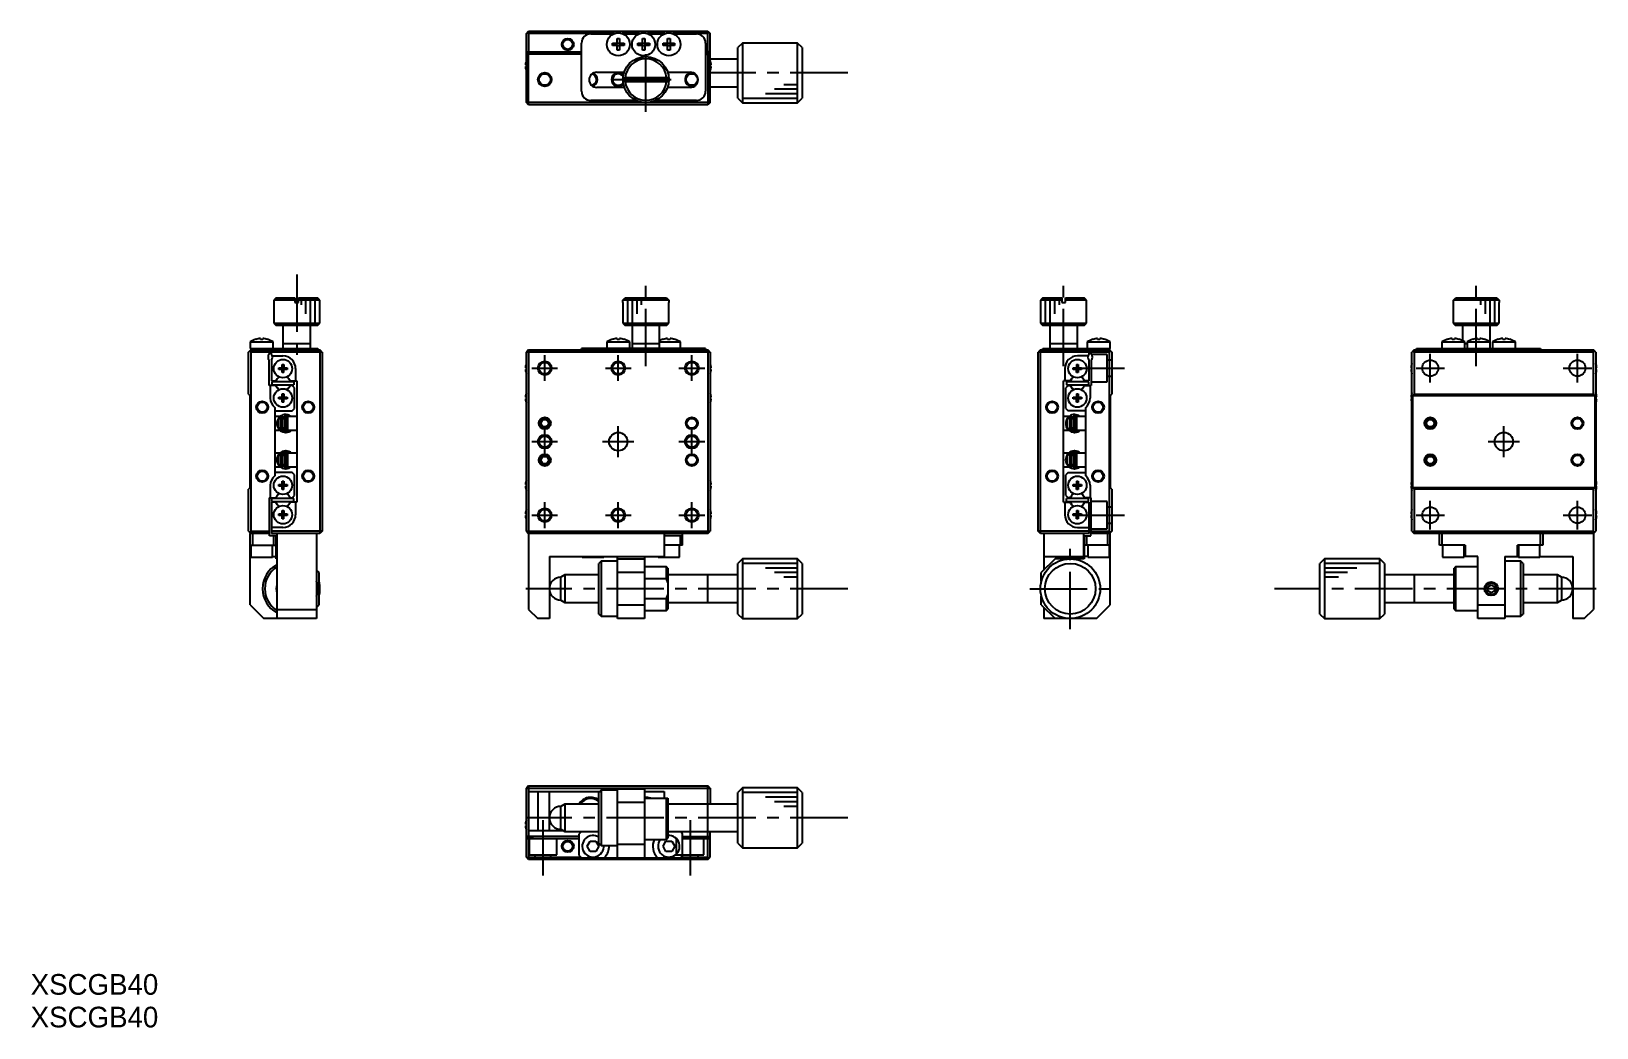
# Model space of a CAD drawing. Extents: x 58 to 398, y -7 to 210.
import ezdxf

# ---------------------------------------------------------------- set-up
doc = ezdxf.new("R2010")
doc.units = 0
doc.header["$LTSCALE"] = 10
doc.linetypes.add('CENTER', pattern=[2, 1.25, -0.25, 0.25, -0.25])
doc.linetypes.add('DASHED', pattern=[3.5, 2, -1.5])
doc.layers.get('0').update_dxf_attribs({"linetype": 'CONTINUOUS'})
doc.layers.add('CENTER', color=1, linetype='CENTER')
doc.styles.get("Standard").update_dxf_attribs({"font": 'FGP教科書体NT-M'})

msp = doc.modelspace()

# ---------------------------------------------------------------- texts
at = {"color": 7}
for p in [(57.738537, 0.281039), (57.738537, -6.826953)]:
    msp.add_text('XSCGB40', height=4.5, dxfattribs=at).set_placement(p)

# ---------------------------------------------------------------- linework, layer by layer
at = {"color": 7, "linetype": 'CONTINUOUS'}
for p, q in [((165.56122, 209.418646), (166.06122, 209.918646)), ((165.56122, 194.418646), (165.56122, 209.418646)), ((165.81122, 209.668646), (166.06122, 209.418646)), ((166.06122, 209.918646), (205.06122, 209.918646)), ((166.06122, 209.418646), (166.06122, 205.418646)), ((184.708284, 209.418646), (166.06122, 209.418646)), ((179.56122, 209.368646), (184.581424, 209.368646)), ((185.30122, 207.328646), (185.30122, 208.327236)), ((185.30122, 208.327236), (185.82122, 208.327236)), ((185.82122, 208.327236), (185.82122, 207.328646)), ((190.208284, 209.418646), (186.414156, 209.418646)), ((186.541016, 209.368646), (190.081424, 209.368646)), ((190.80122, 207.328646), (190.80122, 208.327236)), ((190.80122, 208.327236), (191.32122, 208.327236)), ((191.32122, 208.327236), (191.32122, 207.328646)), ((195.708284, 209.418646), (191.914156, 209.418646)), ((192.041016, 209.368646), (195.581424, 209.368646)), ((196.30122, 207.328646), (196.30122, 208.327236)), ((196.30122, 208.327236), (196.82122, 208.327236)), ((196.82122, 208.327236), (196.82122, 207.328646)), ((205.06122, 209.418646), (197.414156, 209.418646)), ((197.541016, 209.368646), (202.56122, 209.368646)), ((205.06122, 209.918646), (205.56122, 209.418646)), ((205.06122, 209.418646), (205.31122, 209.668646)), ((205.06122, 205.418646), (205.06122, 209.418646)), ((205.56122, 194.418646), (205.56122, 209.418646)), ((165.56122, 205.418646), (177.56122, 205.418646)), ((166.96122, 205.168646), (165.56122, 205.168646)), ((177.56122, 204.918646), (165.56122, 204.918646)), ((166.06122, 193.918646), (166.06122, 204.918646)), ((166.96122, 204.918646), (166.96122, 205.168646)), ((177.56122, 196.868646), (177.56122, 207.368646)), ((184.302631, 207.328646), (185.30122, 207.328646)), ((184.302631, 206.808646), (184.302631, 207.328646)), ((185.30122, 206.808646), (184.302631, 206.808646)), ((185.259845, 206.808646), (185.259845, 207.328646)), ((185.30122, 207.370021), (185.82122, 207.370021)), ((185.30122, 205.810057), (185.30122, 206.808646)), ((185.82122, 206.767271), (185.30122, 206.767271)), ((185.82122, 205.810057), (185.30122, 205.810057)), ((185.82122, 207.328646), (186.81981, 207.328646)), ((186.81981, 206.808646), (185.82122, 206.808646)), ((185.82122, 206.808646), (185.82122, 205.810057)), ((185.862595, 207.328646), (185.862595, 206.808646)), ((186.81981, 207.328646), (186.81981, 206.808646)), ((189.802631, 207.328646), (190.80122, 207.328646)), ((189.802631, 206.808646), (189.802631, 207.328646)), ((190.80122, 206.808646), (189.802631, 206.808646)), ((190.759845, 206.808646), (190.759845, 207.328646)), ((190.80122, 207.370021), (191.32122, 207.370021)), ((190.80122, 205.810057), (190.80122, 206.808646)), ((191.32122, 206.767271), (190.80122, 206.767271)), ((191.32122, 205.810057), (190.80122, 205.810057)), ((191.32122, 207.328646), (192.31981, 207.328646)), ((192.31981, 206.808646), (191.32122, 206.808646)), ((191.32122, 206.808646), (191.32122, 205.810057)), ((191.362595, 207.328646), (191.362595, 206.808646)), ((192.31981, 207.328646), (192.31981, 206.808646)), ((195.302631, 207.328646), (196.30122, 207.328646)), ((195.302631, 206.808646), (195.302631, 207.328646)), ((196.30122, 206.808646), (195.302631, 206.808646)), ((196.259845, 206.808646), (196.259845, 207.328646)), ((196.30122, 207.370021), (196.82122, 207.370021)), ((196.30122, 205.810057), (196.30122, 206.808646)), ((196.82122, 206.767271), (196.30122, 206.767271)), ((196.82122, 205.810057), (196.30122, 205.810057)), ((196.82122, 207.328646), (197.81981, 207.328646)), ((197.81981, 206.808646), (196.82122, 206.808646)), ((196.82122, 206.808646), (196.82122, 205.810057)), ((196.862595, 207.328646), (196.862595, 206.808646)), ((197.81981, 207.328646), (197.81981, 206.808646)), ((204.56122, 207.368646), (204.56122, 196.868646)), ((205.56122, 205.418646), (204.56122, 205.418646)), ((204.56122, 205.168646), (205.56122, 205.168646)), ((204.56122, 204.918646), (205.56122, 204.918646)), ((205.06122, 204.918646), (205.06122, 193.918646)), ((212.56122, 207.368646), (211.56122, 206.368646)), ((211.56122, 195.368646), (211.56122, 206.368646)), ((224.56122, 207.368646), (212.56122, 207.368646)), ((212.56122, 207.368646), (212.56122, 194.368646)), ((224.56122, 194.368646), (224.56122, 207.368646)), ((225.56122, 206.368646), (224.56122, 207.368646)), ((225.56122, 206.368646), (225.56122, 195.368646)), ((165.371361, 202.598646), (165.491699, 202.598646)), ((165.491699, 202.238646), (165.371361, 202.238646)), ((165.487076, 203.307262), (165.491699, 203.305008)), ((165.491699, 201.532285), (165.487076, 201.53003)), ((165.491699, 202.598646), (165.491699, 202.238646)), ((180.86122, 201.018646), (186.824133, 201.018646)), ((196.298308, 201.018646), (201.26122, 201.018646)), ((211.56122, 203.868646), (205.56122, 203.868646)), ((205.630742, 203.305008), (205.635364, 203.307262)), ((205.630742, 202.598646), (205.751079, 202.598646)), ((205.630742, 202.238646), (205.630742, 202.598646)), ((205.751079, 202.238646), (205.630742, 202.238646)), ((205.635364, 201.53003), (205.630742, 201.532285)), ((186.859093, 197.718646), (180.86122, 197.718646)), ((196.545195, 199.818646), (186.577246, 199.818646)), ((186.577246, 199.018646), (196.545195, 199.018646)), ((201.26122, 197.718646), (196.263347, 197.718646)), ((205.56122, 197.868646), (211.56122, 197.868646)), ((166.06122, 193.918646), (165.56122, 194.418646)), ((205.56122, 194.418646), (165.56122, 194.418646)), ((189.488179, 194.868646), (179.56122, 194.868646)), ((202.56122, 194.868646), (193.634261, 194.868646)), ((205.56122, 194.418646), (205.06122, 193.918646)), ((211.56122, 195.368646), (212.56122, 194.368646)), ((212.56122, 194.368646), (224.56122, 194.368646)), ((224.56122, 194.368646), (225.56122, 195.368646)), ((205.06122, 193.918646), (166.06122, 193.918646)), ((111.116162, 151.926847), (110.616162, 151.426847)), ((110.616162, 151.426847), (110.616162, 146.426847)), ((115.216162, 151.426847), (110.616162, 151.426847)), ((111.116162, 151.926847), (115.216162, 151.926847)), ((115.216162, 151.926847), (115.216162, 150.926847)), ((115.216162, 150.926847), (116.016162, 150.926847)), ((116.016162, 150.926847), (116.016162, 151.926847)), ((116.016162, 151.926847), (120.116162, 151.926847)), ((120.616162, 151.426847), (116.016162, 151.426847)), ((120.616162, 151.426847), (120.116162, 151.926847)), ((120.616162, 146.426847), (120.616162, 151.426847)), ((186.56122, 150.926847), (186.56122, 146.426847)), ((186.56122, 150.926847), (186.577246, 150.926847)), ((186.577246, 151.426847), (187.079033, 151.926847)), ((186.577246, 150.926847), (186.577246, 151.426847)), ((196.545195, 151.426847), (186.577246, 151.426847)), ((187.079033, 151.926847), (196.043407, 151.926847)), ((196.043407, 151.926847), (196.545195, 151.426847)), ((196.545195, 151.426847), (196.545195, 150.926847)), ((196.545195, 150.926847), (196.56122, 150.926847)), ((196.56122, 146.426847), (196.56122, 150.926847)), ((277.933097, 151.926847), (277.433097, 151.426847)), ((277.433097, 151.426847), (277.433097, 146.426847)), ((282.033097, 151.426847), (277.433097, 151.426847)), ((277.933097, 151.926847), (282.033097, 151.926847)), ((282.033097, 151.926847), (282.033097, 150.926847)), ((282.033097, 150.926847), (282.833097, 150.926847)), ((282.833097, 150.926847), (282.833097, 151.926847)), ((282.833097, 151.926847), (286.933097, 151.926847)), ((287.433097, 151.426847), (282.833097, 151.426847)), ((287.433097, 151.426847), (286.933097, 151.926847)), ((287.433097, 146.426847), (287.433097, 151.426847)), ((367.204964, 150.926847), (367.204964, 146.426847)), ((367.204964, 150.926847), (367.22099, 150.926847)), ((367.22099, 151.426847), (367.722777, 151.926847)), ((377.188939, 151.426847), (367.22099, 151.426847)), ((367.22099, 150.926847), (367.22099, 151.426847)), ((367.722777, 151.926847), (376.687151, 151.926847)), ((376.687151, 151.926847), (377.188939, 151.426847)), ((377.188939, 151.426847), (377.188939, 150.926847)), ((377.188939, 150.926847), (377.204964, 150.926847)), ((377.204964, 146.426847), (377.204964, 150.926847)), ((110.616162, 146.426847), (111.116162, 145.926847)), ((110.616162, 146.426847), (120.616162, 146.426847)), ((120.116162, 145.926847), (120.616162, 146.426847)), ((186.56122, 146.426847), (187.06122, 145.926847)), ((186.56122, 146.426847), (196.56122, 146.426847)), ((196.06122, 145.926847), (196.56122, 146.426847)), ((277.433097, 146.426847), (277.933097, 145.926847)), ((277.433097, 146.426847), (287.433097, 146.426847)), ((286.933097, 145.926847), (287.433097, 146.426847)), ((367.204964, 146.426847), (367.704964, 145.926847)), ((367.204964, 146.426847), (377.204964, 146.426847)), ((376.704964, 145.926847), (377.204964, 146.426847)), ((107.706162, 142.889428), (107.706162, 143.0618)), ((108.226162, 143.0618), (108.226162, 142.889428)), ((120.116162, 145.926847), (111.116162, 145.926847)), ((112.616162, 145.926847), (112.616162, 140.926847)), ((118.616162, 140.926847), (118.616162, 145.926847)), ((185.30122, 142.889428), (185.30122, 143.0618)), ((185.82122, 143.0618), (185.82122, 142.889428)), ((196.06122, 145.926847), (187.06122, 145.926847)), ((188.56122, 145.926847), (188.56122, 140.926847)), ((194.56122, 140.926847), (194.56122, 145.926847)), ((196.30122, 142.889428), (196.30122, 143.0618)), ((196.82122, 143.0618), (196.82122, 142.889428)), ((286.933097, 145.926847), (277.933097, 145.926847)), ((279.433097, 145.926847), (279.433097, 140.926847)), ((285.433097, 140.926847), (285.433097, 145.926847)), ((289.823097, 142.889428), (289.823097, 143.0618)), ((290.343097, 143.0618), (290.343097, 142.889428)), ((366.944964, 142.889428), (366.944964, 143.0618)), ((367.464964, 143.0618), (367.464964, 142.889428)), ((376.704964, 145.926847), (367.704964, 145.926847)), ((369.204964, 145.926847), (369.204964, 142.607976)), ((372.444964, 142.889428), (372.444964, 143.0618)), ((372.964964, 143.0618), (372.964964, 142.889428)), ((375.204964, 140.926847), (375.204964, 145.926847)), ((377.944964, 142.889428), (377.944964, 143.0618)), ((378.464964, 143.0618), (378.464964, 142.889428)), ((105.116162, 140.126847), (105.616162, 140.626847)), ((105.116162, 130.976847), (105.116162, 140.126847)), ((105.616162, 140.126847), (105.366162, 140.376847)), ((105.466162, 142.318504), (105.466162, 140.926847)), ((105.466162, 142.318504), (110.466162, 142.318504)), ((105.466162, 140.926847), (120.166162, 140.926847)), ((105.616162, 140.626847), (120.616162, 140.626847)), ((105.616162, 140.126847), (105.616162, 101.126847)), ((109.616162, 140.126847), (105.616162, 140.126847)), ((105.666162, 140.626847), (105.666162, 140.926847)), ((106.707573, 142.889428), (106.704229, 142.896283)), ((108.226162, 142.889428), (107.706162, 142.889428)), ((109.228095, 142.896283), (109.224752, 142.889428)), ((109.616162, 140.626847), (109.616162, 139.688285)), ((110.116162, 139.688285), (110.116162, 140.626847)), ((121.116162, 140.126847), (110.116162, 140.126847)), ((110.466162, 140.926847), (110.466162, 142.318504)), ((118.616162, 141.926847), (112.616162, 141.926847)), ((120.166162, 140.926847), (120.166162, 140.626847)), ((121.116162, 140.126847), (120.616162, 140.626847)), ((120.616162, 140.626847), (120.616162, 100.626847)), ((121.116162, 140.126847), (121.116162, 101.126847)), ((166.06122, 140.626847), (165.56122, 140.126847)), ((165.56122, 101.126847), (165.56122, 140.126847)), ((205.56122, 140.126847), (165.56122, 140.126847)), ((166.06122, 140.626847), (205.06122, 140.626847)), ((166.06122, 140.626847), (166.06122, 84.126847)), ((204.56122, 140.926847), (177.56122, 140.926847)), ((177.56122, 140.626847), (177.56122, 140.926847)), ((183.06122, 142.318504), (183.06122, 140.926847)), ((183.06122, 142.318504), (188.06122, 142.318504)), ((184.302631, 142.889428), (184.299287, 142.896283)), ((185.82122, 142.889428), (185.30122, 142.889428)), ((186.823153, 142.896283), (186.81981, 142.889428)), ((188.06122, 140.926847), (188.06122, 142.318504)), ((194.56122, 141.926847), (188.56122, 141.926847)), ((194.56122, 142.318504), (199.06122, 142.318504)), ((195.302631, 142.889428), (195.299287, 142.896283)), ((196.82122, 142.889428), (196.30122, 142.889428)), ((197.823153, 142.896283), (197.81981, 142.889428)), ((199.06122, 140.926847), (199.06122, 142.318504)), ((204.56122, 140.926847), (204.56122, 140.626847)), ((205.56122, 140.126847), (205.06122, 140.626847)), ((205.06122, 140.626847), (205.06122, 100.626847)), ((205.56122, 140.126847), (205.56122, 101.126847)), ((277.433097, 140.626847), (276.933097, 140.126847)), ((276.933097, 101.126847), (276.933097, 140.126847)), ((287.933097, 140.126847), (276.933097, 140.126847)), ((277.433097, 140.626847), (292.433097, 140.626847)), ((277.433097, 100.626847), (277.433097, 140.626847)), ((277.883097, 140.926847), (292.583097, 140.926847)), ((277.883097, 140.626847), (277.883097, 140.926847)), ((285.433097, 141.926847), (279.433097, 141.926847)), ((287.583097, 142.318504), (287.583097, 140.926847)), ((287.583097, 142.318504), (292.583097, 142.318504)), ((287.933097, 140.626847), (287.933097, 139.688285)), ((288.433097, 139.688285), (288.433097, 140.626847)), ((292.433097, 140.126847), (288.433097, 140.126847)), ((288.824508, 142.889428), (288.821164, 142.896283)), ((290.343097, 142.889428), (289.823097, 142.889428)), ((291.34503, 142.896283), (291.341687, 142.889428)), ((292.383097, 140.926847), (292.383097, 140.626847)), ((292.433097, 140.626847), (292.933097, 140.126847)), ((292.683097, 140.376847), (292.433097, 140.126847)), ((292.433097, 101.126847), (292.433097, 140.126847)), ((292.583097, 140.926847), (292.583097, 142.318504)), ((292.933097, 140.126847), (292.933097, 130.976847)), ((358.704964, 140.626847), (358.204964, 140.126847)), ((358.204964, 101.126847), (358.204964, 140.126847)), ((358.454964, 140.376847), (358.704964, 140.126847)), ((358.704964, 140.626847), (397.704964, 140.626847)), ((397.704964, 140.126847), (358.704964, 140.126847)), ((358.704964, 140.126847), (358.704964, 130.976847)), ((359.204964, 140.926847), (386.204964, 140.926847)), ((359.204964, 140.626847), (359.204964, 140.926847)), ((364.704964, 142.318504), (364.704964, 140.926847)), ((364.704964, 142.318504), (369.704964, 142.318504)), ((365.946375, 142.889428), (365.943031, 142.896283)), ((367.464964, 142.889428), (366.944964, 142.889428)), ((368.466897, 142.896283), (368.463554, 142.889428)), ((369.704964, 140.926847), (369.704964, 142.318504)), ((370.204964, 141.926847), (369.704964, 141.926847)), ((370.204964, 142.318504), (370.204964, 140.926847)), ((370.204964, 142.318504), (375.204964, 142.318504)), ((371.446375, 142.889428), (371.443031, 142.896283)), ((372.964964, 142.889428), (372.444964, 142.889428)), ((373.966897, 142.896283), (373.963554, 142.889428)), ((375.704964, 142.318504), (375.704964, 140.926847)), ((375.704964, 142.318504), (380.704964, 142.318504)), ((376.946375, 142.889428), (376.943031, 142.896283)), ((378.464964, 142.889428), (377.944964, 142.889428)), ((379.466897, 142.896283), (379.463554, 142.889428)), ((380.704964, 140.926847), (380.704964, 142.318504)), ((386.204964, 140.926847), (386.204964, 140.626847)), ((398.204964, 140.126847), (397.704964, 140.626847)), ((397.954964, 140.376847), (397.704964, 140.126847)), ((397.704964, 130.976847), (397.704964, 140.126847)), ((398.204964, 140.126847), (398.204964, 101.126847)), ((109.616162, 132.826847), (109.616162, 138.365409)), ((110.116162, 138.365409), (110.116162, 133.826847)), ((110.334408, 139.276847), (112.616162, 139.276847)), ((111.729801, 136.706847), (112.436162, 136.706847)), ((111.729801, 136.346847), (111.729801, 136.706847)), ((112.436162, 136.346847), (111.729801, 136.346847)), ((112.436162, 137.413209), (112.796162, 137.413209)), ((112.436162, 136.706847), (112.436162, 137.413209)), ((112.446534, 136.696475), (112.436162, 136.706847)), ((112.446534, 136.357219), (112.436162, 136.346847)), ((112.436162, 135.640486), (112.436162, 136.346847)), ((112.446534, 136.357219), (112.446534, 136.696475)), ((112.446534, 136.696475), (112.78579, 136.696475)), ((112.78579, 136.357219), (112.446534, 136.357219)), ((112.78579, 136.696475), (112.796162, 136.706847)), ((112.78579, 136.696475), (112.78579, 136.357219)), ((112.78579, 136.357219), (112.796162, 136.346847)), ((112.796162, 137.413209), (112.796162, 136.706847)), ((112.796162, 136.706847), (113.502524, 136.706847)), ((113.502524, 136.346847), (112.796162, 136.346847)), ((112.796162, 135.640486), (112.796162, 136.346847)), ((113.502524, 136.706847), (113.502524, 136.346847)), ((115.366162, 136.526847), (115.366162, 133.826847)), ((165.371361, 136.706847), (165.491699, 136.706847)), ((165.491699, 136.346847), (165.371361, 136.346847)), ((165.487076, 137.415463), (165.491699, 137.413209)), ((165.491699, 136.706847), (165.491699, 136.346847)), ((205.630742, 137.413209), (205.635364, 137.415463)), ((205.630742, 136.346847), (205.630742, 136.706847)), ((205.630742, 136.706847), (205.751079, 136.706847)), ((205.751079, 136.346847), (205.630742, 136.346847)), ((282.683097, 136.526847), (282.683097, 133.826847)), ((284.546736, 136.346847), (284.546736, 136.706847)), ((284.546736, 136.706847), (285.253097, 136.706847)), ((285.253097, 136.346847), (284.546736, 136.346847)), ((285.253097, 137.413209), (285.613097, 137.413209)), ((285.253097, 137.413209), (285.253097, 136.706847)), ((285.263469, 136.696475), (285.253097, 136.706847)), ((285.263469, 136.357219), (285.253097, 136.346847)), ((285.253097, 135.640486), (285.253097, 136.346847)), ((285.263469, 136.696475), (285.602725, 136.696475)), ((285.263469, 136.357219), (285.263469, 136.696475)), ((285.602725, 136.357219), (285.263469, 136.357219)), ((287.714851, 139.276847), (285.433097, 139.276847)), ((285.602725, 136.696475), (285.613097, 136.706847)), ((285.602725, 136.696475), (285.602725, 136.357219)), ((285.602725, 136.357219), (285.613097, 136.346847)), ((285.613097, 137.413209), (285.613097, 136.706847)), ((285.613097, 136.706847), (286.319459, 136.706847)), ((285.613097, 136.346847), (285.613097, 135.640486)), ((286.319459, 136.346847), (285.613097, 136.346847)), ((286.319459, 136.706847), (286.319459, 136.346847)), ((287.933097, 138.365409), (287.933097, 133.826847)), ((288.433097, 138.365409), (288.433097, 132.826847)), ((358.015106, 136.706847), (358.135443, 136.706847)), ((358.135443, 136.346847), (358.015106, 136.346847)), ((358.13082, 137.415463), (358.135443, 137.413209)), ((358.135443, 136.706847), (358.135443, 136.346847)), ((362.005211, 138.365409), (362.404718, 138.365409)), ((394.005211, 138.365409), (394.404718, 138.365409)), ((398.274486, 137.413209), (398.279108, 137.415463)), ((398.274486, 136.706847), (398.394823, 136.706847)), ((398.274486, 136.346847), (398.274486, 136.706847)), ((398.394823, 136.346847), (398.274486, 136.346847)), ((111.065357, 132.826847), (109.616162, 132.826847)), ((109.866162, 132.826847), (109.866162, 130.126847)), ((110.116162, 133.826847), (111.065357, 133.826847)), ((115.016162, 133.626847), (110.216162, 133.626847)), ((110.216162, 133.626847), (110.216162, 133.026847)), ((110.216162, 133.026847), (115.016162, 133.026847)), ((111.215523, 134.086942), (111.065357, 133.826847)), ((111.215523, 132.566752), (111.065357, 132.826847)), ((112.796162, 135.640486), (112.436162, 135.640486)), ((114.166968, 133.826847), (114.016802, 134.086942)), ((114.166968, 132.826847), (114.016802, 132.566752)), ((114.166968, 133.826847), (115.616162, 133.826847)), ((114.616162, 132.826847), (114.166968, 132.826847)), ((115.116162, 132.326847), (114.616162, 132.826847)), ((115.016162, 133.626847), (115.016162, 133.026847)), ((115.616162, 133.826847), (115.616162, 107.426847)), ((165.491699, 135.640486), (165.487076, 135.638231)), ((205.635364, 135.638231), (205.630742, 135.640486)), ((282.433097, 107.426847), (282.433097, 133.826847)), ((283.882291, 133.826847), (282.433097, 133.826847)), ((283.433097, 132.826847), (282.933097, 132.326847)), ((283.033097, 133.626847), (283.033097, 133.026847)), ((287.833097, 133.626847), (283.033097, 133.626847)), ((283.033097, 133.026847), (287.833097, 133.026847)), ((283.433097, 132.826847), (283.882291, 132.826847)), ((284.032457, 134.086942), (283.882291, 133.826847)), ((283.882291, 132.826847), (284.032457, 132.566752)), ((285.613097, 135.640486), (285.253097, 135.640486)), ((286.983903, 133.826847), (286.833737, 134.086942)), ((286.833737, 132.566752), (286.983903, 132.826847)), ((287.933097, 133.826847), (286.983903, 133.826847)), ((286.983903, 132.826847), (288.433097, 132.826847)), ((287.833097, 133.626847), (287.833097, 133.026847)), ((288.183097, 132.826847), (288.183097, 130.126847)), ((358.135443, 135.640486), (358.13082, 135.638231)), ((398.279108, 135.638231), (398.274486, 135.640486)), ((105.116162, 130.976847), (105.466162, 130.626847)), ((105.466162, 110.626847), (105.466162, 130.626847)), ((111.729801, 130.306847), (112.436162, 130.306847)), ((111.729801, 129.946847), (111.729801, 130.306847)), ((112.436162, 129.946847), (111.729801, 129.946847)), ((112.436162, 131.013209), (112.796162, 131.013209)), ((112.436162, 130.306847), (112.436162, 131.013209)), ((112.446534, 130.296475), (112.436162, 130.306847)), ((112.446534, 129.957219), (112.436162, 129.946847)), ((112.436162, 129.240486), (112.436162, 129.946847)), ((112.446534, 129.957219), (112.446534, 130.296475)), ((112.446534, 130.296475), (112.78579, 130.296475)), ((112.78579, 129.957219), (112.446534, 129.957219)), ((112.78579, 130.296475), (112.796162, 130.306847)), ((112.78579, 130.296475), (112.78579, 129.957219)), ((112.78579, 129.957219), (112.796162, 129.946847)), ((112.796162, 131.013209), (112.796162, 130.306847)), ((112.796162, 130.306847), (113.502524, 130.306847)), ((113.502524, 129.946847), (112.796162, 129.946847)), ((112.796162, 129.240486), (112.796162, 129.946847)), ((113.502524, 130.306847), (113.502524, 129.946847)), ((115.116162, 127.826847), (115.116162, 132.326847)), ((165.371361, 130.306847), (165.491699, 130.306847)), ((165.491699, 129.946847), (165.371361, 129.946847)), ((165.487076, 131.015463), (165.491699, 131.013209)), ((165.491699, 130.306847), (165.491699, 129.946847)), ((205.630742, 131.013209), (205.635364, 131.015463)), ((205.630742, 129.946847), (205.630742, 130.306847)), ((205.630742, 130.306847), (205.751079, 130.306847)), ((205.751079, 129.946847), (205.630742, 129.946847)), ((282.933097, 127.826847), (282.933097, 132.326847)), ((284.546736, 129.946847), (284.546736, 130.306847)), ((284.546736, 130.306847), (285.253097, 130.306847)), ((285.253097, 129.946847), (284.546736, 129.946847)), ((285.253097, 131.013209), (285.613097, 131.013209)), ((285.253097, 131.013209), (285.253097, 130.306847)), ((285.263469, 130.296475), (285.253097, 130.306847)), ((285.263469, 129.957219), (285.253097, 129.946847)), ((285.253097, 129.240486), (285.253097, 129.946847)), ((285.263469, 130.296475), (285.602725, 130.296475)), ((285.263469, 129.957219), (285.263469, 130.296475)), ((285.602725, 129.957219), (285.263469, 129.957219)), ((285.602725, 130.296475), (285.613097, 130.306847)), ((285.602725, 130.296475), (285.602725, 129.957219)), ((285.602725, 129.957219), (285.613097, 129.946847)), ((285.613097, 131.013209), (285.613097, 130.306847)), ((285.613097, 130.306847), (286.319459, 130.306847)), ((285.613097, 129.946847), (285.613097, 129.240486)), ((286.319459, 129.946847), (285.613097, 129.946847)), ((286.319459, 130.306847), (286.319459, 129.946847)), ((292.583097, 130.626847), (292.933097, 130.976847)), ((292.583097, 130.626847), (292.583097, 110.626847)), ((358.015106, 130.306847), (358.135443, 130.306847)), ((358.135443, 129.946847), (358.015106, 129.946847)), ((358.13082, 131.015463), (358.135443, 131.013209)), ((358.135443, 130.306847), (358.135443, 129.946847)), ((358.354964, 130.626847), (358.704964, 130.976847)), ((398.054964, 130.626847), (358.354964, 130.626847)), ((358.354964, 130.626847), (358.354964, 110.626847)), ((358.704964, 130.976847), (397.704964, 130.976847)), ((397.704964, 130.976847), (398.054964, 130.626847)), ((398.054964, 110.626847), (398.054964, 130.626847)), ((398.274486, 131.013209), (398.279108, 131.015463)), ((398.274486, 130.306847), (398.394823, 130.306847)), ((398.274486, 129.946847), (398.274486, 130.306847)), ((398.394823, 129.946847), (398.274486, 129.946847)), ((110.816162, 128.047785), (110.816162, 113.205909)), ((110.816162, 127.326847), (114.616162, 127.326847)), ((112.037728, 126.126847), (110.816162, 126.126847)), ((111.616162, 125.543362), (112.116162, 126.07253)), ((112.616162, 126.126847), (112.116162, 126.126847)), ((112.116162, 126.126847), (112.116162, 123.126847)), ((112.796162, 129.240486), (112.436162, 129.240486)), ((112.61603, 126.007241), (113.022593, 126.118105)), ((112.616162, 123.126847), (112.616162, 126.126847)), ((112.816162, 125.626847), (112.816162, 126.076677)), ((113.022644, 126.329925), (113.022644, 122.829925)), ((113.995394, 126.368958), (113.246921, 126.528464)), ((113.451361, 126.37593), (113.420047, 126.361931)), ((113.422644, 122.829925), (113.422644, 126.329925)), ((113.483496, 126.388416), (113.451361, 126.37593)), ((113.516201, 126.399278), (113.483496, 126.388416)), ((113.549396, 126.408489), (113.516201, 126.399278)), ((113.582999, 126.416028), (113.549396, 126.408489)), ((113.566385, 125.986906), (113.57918, 125.994247)), ((113.57918, 125.994247), (113.592335, 126.000936)), ((113.616928, 126.421875), (113.582999, 126.416028)), ((113.592335, 126.000936), (113.605817, 126.006953)), ((113.605817, 126.006953), (113.616139, 126.01102)), ((113.616162, 126.126847), (113.616162, 123.126847)), ((115.616162, 126.126847), (113.616162, 126.126847)), ((113.651101, 126.426018), (113.616928, 126.421875)), ((113.685435, 126.428447), (113.651101, 126.426018)), ((113.719847, 126.429154), (113.685435, 126.428447)), ((113.754251, 126.428139), (113.719847, 126.429154)), ((113.788566, 126.425403), (113.754251, 126.428139)), ((113.822706, 126.420953), (113.788566, 126.425403)), ((113.856589, 126.414799), (113.822706, 126.420953)), ((113.890132, 126.406956), (113.856589, 126.414799)), ((113.923253, 126.39744), (113.890132, 126.406956)), ((113.918055, 126.140867), (113.911469, 126.126847)), ((113.924577, 126.155201), (113.918055, 126.140867)), ((113.994766, 126.36927), (113.922135, 126.12684)), ((113.955868, 126.386277), (113.923253, 126.39744)), ((113.930993, 126.169759), (113.924577, 126.155201)), ((113.937263, 126.184446), (113.930993, 126.169759)), ((113.943345, 126.19917), (113.937263, 126.184446)), ((113.949201, 126.213836), (113.943345, 126.19917)), ((113.954795, 126.228351), (113.949201, 126.213836)), ((113.960089, 126.242623), (113.954795, 126.228351)), ((113.986219, 126.374208), (113.955868, 126.386277)), ((113.965051, 126.25656), (113.960089, 126.242623)), ((113.96965, 126.270075), (113.965051, 126.25656)), ((113.973854, 126.283079), (113.96965, 126.270075)), ((113.977639, 126.295491), (113.973854, 126.283079)), ((113.980979, 126.307232), (113.977639, 126.295491)), ((113.983853, 126.318226), (113.980979, 126.307232)), ((113.986243, 126.328403), (113.983853, 126.318226)), ((113.984538, 126.374562), (113.986797, 126.373909)), ((114.40743, 126.126867), (113.985676, 126.373166)), ((113.988134, 126.3377), (113.986243, 126.328403)), ((113.986797, 126.373909), (113.988553, 126.372085)), ((113.989514, 126.346055), (113.988134, 126.3377)), ((113.988553, 126.372085), (113.989795, 126.369102)), ((113.990374, 126.353417), (113.989514, 126.346055)), ((113.989795, 126.369102), (113.990515, 126.364977)), ((113.990708, 126.359737), (113.990374, 126.353417)), ((113.990515, 126.364977), (113.990708, 126.359737)), ((114.616162, 127.326847), (115.116162, 127.826847)), ((165.491699, 129.240486), (165.487076, 129.238231)), ((205.635364, 129.238231), (205.630742, 129.240486)), ((283.642762, 126.126847), (282.433097, 126.126847)), ((282.933097, 127.826847), (283.433097, 127.326847)), ((283.233097, 125.543362), (283.733097, 126.07253)), ((287.233097, 127.326847), (283.433097, 127.326847)), ((284.233097, 126.126847), (283.733097, 126.126847)), ((283.733097, 126.126847), (283.733097, 123.126847)), ((284.058926, 126.369854), (284.054493, 126.36927)), ((284.118204, 126.394935), (284.06304, 126.374208)), ((284.219593, 126.006117), (284.233836, 126.011736)), ((284.232983, 126.012659), (284.626556, 126.118132)), ((284.233097, 123.126847), (284.233097, 126.126847)), ((284.233836, 126.011736), (284.247852, 126.016439)), ((284.247852, 126.016439), (284.262097, 126.02042)), ((284.262097, 126.02042), (284.276532, 126.023668)), ((284.276532, 126.023668), (284.291122, 126.026172)), ((284.291122, 126.026172), (284.305826, 126.027923)), ((284.305826, 126.027923), (284.320605, 126.028915)), ((284.320605, 126.028915), (284.33542, 126.029146)), ((284.33542, 126.029146), (284.35023, 126.028613)), ((284.35023, 126.028613), (284.364996, 126.027319)), ((284.364996, 126.027319), (284.379677, 126.025266)), ((284.379677, 126.025266), (284.394234, 126.022462)), ((284.394234, 126.022462), (284.408627, 126.018914)), ((284.408627, 126.018914), (284.422819, 126.014633)), ((284.422819, 126.014633), (284.436772, 126.009633)), ((284.433097, 125.626847), (284.433097, 126.011421)), ((284.436772, 126.009633), (284.45045, 126.003928)), ((284.45045, 126.003928), (284.463817, 125.997536)), ((284.463817, 125.997536), (284.476839, 125.990475)), ((284.626615, 126.329925), (284.626615, 122.829925)), ((285.026615, 122.829925), (285.026615, 126.329925)), ((285.026669, 126.117818), (285.233217, 126.076613)), ((285.233097, 126.126847), (285.233097, 123.126847)), ((287.233097, 126.126847), (285.233097, 126.126847)), ((285.613097, 129.240486), (285.253097, 129.240486)), ((287.233097, 113.205909), (287.233097, 128.047785)), ((358.135443, 129.240486), (358.13082, 129.238231)), ((398.279108, 129.238231), (398.274486, 129.240486)), ((110.816162, 123.126847), (111.924328, 123.126847)), ((111.616162, 123.710332), (111.616162, 125.543362)), ((112.116162, 123.181164), (111.616162, 123.710332)), ((112.116162, 123.126847), (112.616162, 123.126847)), ((113.02259, 123.042032), (112.616077, 123.152274)), ((113.022644, 125.626847), (112.616162, 125.626847)), ((112.616162, 123.626847), (113.022644, 123.626847)), ((112.681646, 123.126847), (112.816162, 123.126847)), ((112.816162, 123.126847), (112.816162, 123.626847)), ((113.422644, 125.729038), (113.422971, 125.742993)), ((113.616162, 125.626847), (113.422644, 125.626847)), ((113.422644, 123.626847), (113.616162, 123.626847)), ((113.422694, 123.425489), (113.422644, 123.430812)), ((113.423313, 123.410767), (113.422694, 123.425489)), ((113.650981, 123.089342), (113.422703, 123.041719)), ((113.422971, 125.742993), (113.424005, 125.757687)), ((113.424641, 123.396089), (113.423313, 123.410767)), ((113.424005, 125.757687), (113.425745, 125.772313)), ((113.426674, 123.381489), (113.424641, 123.396089)), ((113.425745, 125.772313), (113.428186, 125.786837)), ((113.429408, 123.367002), (113.426674, 123.381489)), ((113.428186, 125.786837), (113.431323, 125.801223)), ((113.432839, 123.35266), (113.429408, 123.367002)), ((113.431323, 125.801223), (113.435149, 125.81544)), ((113.43696, 123.338497), (113.432839, 123.35266)), ((113.435149, 125.81544), (113.439656, 125.829454)), ((113.441761, 123.324548), (113.43696, 123.338497)), ((113.439656, 125.829454), (113.444835, 125.843233)), ((113.447235, 123.310845), (113.441761, 123.324548)), ((113.444835, 125.843233), (113.450674, 125.856743)), ((113.45337, 123.29742), (113.447235, 123.310845)), ((113.450674, 125.856743), (113.457162, 125.869954)), ((113.460152, 123.284307), (113.45337, 123.29742)), ((113.457162, 125.869954), (113.464284, 125.882833)), ((113.467569, 123.271538), (113.460152, 123.284307)), ((113.464284, 125.882833), (113.472026, 125.89535)), ((113.475604, 123.259144), (113.467569, 123.271538)), ((113.472026, 125.89535), (113.48037, 125.907474)), ((113.484241, 123.247156), (113.475604, 123.259144)), ((113.48037, 125.907474), (113.4893, 125.919176)), ((113.493461, 123.235605), (113.484241, 123.247156)), ((113.4893, 125.919176), (113.498795, 125.930426)), ((113.503243, 123.224521), (113.493461, 123.235605)), ((113.498795, 125.930426), (113.508835, 125.941195)), ((113.513566, 123.213933), (113.503243, 123.224521)), ((113.508835, 125.941195), (113.519398, 125.951457)), ((113.524407, 123.203868), (113.513566, 123.213933)), ((113.519398, 125.951457), (113.530461, 125.961185)), ((113.535739, 123.194355), (113.524407, 123.203868)), ((113.530461, 125.961185), (113.541997, 125.970351)), ((113.547538, 123.185418), (113.535739, 123.194355)), ((113.541997, 125.970351), (113.553981, 125.978933)), ((113.559775, 123.177084), (113.547538, 123.185418)), ((113.553981, 125.978933), (113.566385, 125.986906)), ((113.57242, 123.169375), (113.559775, 123.177084)), ((113.585443, 123.162314), (113.57242, 123.169375)), ((113.598809, 123.155922), (113.585443, 123.162314)), ((113.612487, 123.150218), (113.598809, 123.155922)), ((113.616139, 123.148831), (113.612487, 123.150218)), ((113.616162, 123.126847), (115.616162, 123.126847)), ((113.763648, 123.126509), (113.650981, 123.089342)), ((113.926817, 122.763161), (113.986219, 122.785642)), ((113.981935, 122.785738), (113.984538, 122.785288)), ((113.984538, 122.785288), (113.98418, 122.78615)), ((113.986219, 122.785642), (113.984538, 122.785288)), ((113.986976, 122.786057), (113.986219, 122.785642)), ((282.433097, 123.126847), (283.529299, 123.126847)), ((283.233097, 123.710332), (283.233097, 125.543362)), ((283.733097, 123.181164), (283.233097, 123.710332)), ((283.733097, 123.126847), (284.233097, 123.126847)), ((284.053647, 122.790986), (284.063078, 122.78695)), ((284.05423, 122.790641), (284.122386, 123.024376)), ((284.059164, 122.809231), (284.05861, 122.802247)), ((284.05861, 122.802247), (284.058626, 122.796417)), ((284.058626, 122.796417), (284.059212, 122.791781)), ((284.060283, 122.81732), (284.059164, 122.809231)), ((284.059212, 122.791781), (284.060439, 122.788227)), ((284.061961, 122.82646), (284.060283, 122.81732)), ((284.060439, 122.788227), (284.062283, 122.786057)), ((284.064186, 122.836586), (284.061961, 122.82646)), ((284.062283, 122.786057), (284.06304, 122.785642)), ((284.06304, 122.785642), (284.093391, 122.773573)), ((284.066943, 122.847629), (284.064186, 122.836586)), ((284.070212, 122.859513), (284.066943, 122.847629)), ((284.07397, 122.872157), (284.070212, 122.859513)), ((284.078193, 122.885472), (284.07397, 122.872157)), ((284.082851, 122.899368), (284.078193, 122.885472)), ((284.087912, 122.913748), (284.082851, 122.899368)), ((284.09334, 122.928514), (284.087912, 122.913748)), ((284.099099, 122.943564), (284.09334, 122.928514)), ((284.093391, 122.773573), (284.126007, 122.76241)), ((284.105149, 122.958793), (284.099099, 122.943564)), ((284.111449, 122.974098), (284.105149, 122.958793)), ((284.117954, 122.989372), (284.111449, 122.974098)), ((284.116044, 122.76537), (284.802304, 122.631386)), ((284.12462, 123.00451), (284.117954, 122.989372)), ((284.122386, 123.024376), (284.17957, 123.126906)), ((284.131401, 123.019409), (284.12462, 123.00451)), ((284.126007, 122.76241), (284.159127, 122.752895)), ((284.13825, 123.033965), (284.131401, 123.019409)), ((284.145121, 123.048078), (284.13825, 123.033965)), ((284.151965, 123.061651), (284.145121, 123.048078)), ((284.158736, 123.07459), (284.151965, 123.061651)), ((284.165387, 123.086807), (284.158736, 123.07459)), ((284.159127, 122.752895), (284.19267, 122.745051)), ((284.171872, 123.098216), (284.165387, 123.086807)), ((284.178147, 123.10874), (284.171872, 123.098216)), ((284.184168, 123.118305), (284.178147, 123.10874)), ((284.189893, 123.126847), (284.184168, 123.118305)), ((284.19267, 122.745051), (284.226553, 122.738897)), ((284.217073, 123.153567), (284.196627, 123.16246)), ((284.226782, 123.150788), (284.219593, 123.153733)), ((284.226553, 122.738897), (284.260694, 122.734447)), ((284.240708, 123.145709), (284.226782, 123.150788)), ((284.626615, 125.626847), (284.233097, 125.626847)), ((284.233097, 123.626847), (284.626615, 123.626847)), ((284.254877, 123.14135), (284.240708, 123.145709)), ((284.269251, 123.137723), (284.254877, 123.14135)), ((284.260694, 122.734447), (284.295008, 122.731712)), ((284.283792, 123.13484), (284.269251, 123.137723)), ((284.298461, 123.132709), (284.283792, 123.13484)), ((284.295008, 122.731712), (284.329413, 122.730696)), ((284.313217, 123.131336), (284.298461, 123.132709)), ((284.328022, 123.130724), (284.313217, 123.131336)), ((284.342834, 123.130876), (284.328022, 123.130724)), ((284.329413, 122.730696), (284.363824, 122.731404)), ((284.357614, 123.131789), (284.342834, 123.130876)), ((284.372323, 123.13346), (284.357614, 123.131789)), ((284.363824, 122.731404), (284.398158, 122.733832)), ((284.38692, 123.135883), (284.372323, 123.13346)), ((284.401368, 123.13905), (284.38692, 123.135883)), ((284.398158, 122.733832), (284.432331, 122.737975)), ((284.415629, 123.14295), (284.401368, 123.13905)), ((284.429666, 123.14757), (284.415629, 123.14295)), ((284.443442, 123.152897), (284.429666, 123.14757)), ((284.432331, 122.737975), (284.466261, 122.743823)), ((284.433097, 123.148517), (284.433097, 123.626847)), ((284.456925, 123.158914), (284.443442, 123.152897)), ((284.470079, 123.165603), (284.456925, 123.158914)), ((284.466261, 122.743823), (284.499864, 122.751361)), ((284.482874, 123.172945), (284.470079, 123.165603)), ((284.476839, 125.990475), (284.489484, 125.982767)), ((284.495278, 123.180918), (284.482874, 123.172945)), ((284.489484, 125.982767), (284.501721, 125.974432)), ((284.507262, 123.189499), (284.495278, 123.180918)), ((284.499864, 122.751361), (284.533058, 122.760572)), ((284.501721, 125.974432), (284.51352, 125.965496)), ((284.518799, 123.198666), (284.507262, 123.189499)), ((284.51352, 125.965496), (284.524853, 125.955982)), ((284.529861, 123.208393), (284.518799, 123.198666)), ((284.524853, 125.955982), (284.535693, 125.945918)), ((284.540424, 123.218655), (284.529861, 123.208393)), ((284.533058, 122.760572), (284.565763, 122.771434)), ((284.535693, 125.945918), (284.546016, 125.935329)), ((284.550464, 123.229425), (284.540424, 123.218655)), ((284.546016, 125.935329), (284.555798, 125.924245)), ((284.55996, 123.240675), (284.550464, 123.229425)), ((284.555798, 125.924245), (284.565018, 125.912694)), ((284.568889, 123.252376), (284.55996, 123.240675)), ((284.565018, 125.912694), (284.573655, 125.900706)), ((284.565763, 122.771434), (284.597898, 122.783921)), ((284.577234, 123.2645), (284.568889, 123.252376)), ((284.573655, 125.900706), (284.58169, 125.888312)), ((284.584975, 123.277017), (284.577234, 123.2645)), ((284.58169, 125.888312), (284.589107, 125.875543)), ((284.592098, 123.289897), (284.584975, 123.277017)), ((284.589107, 125.875543), (284.59589, 125.86243)), ((284.598585, 123.303107), (284.592098, 123.289897)), ((284.59589, 125.86243), (284.602024, 125.849006)), ((284.597898, 122.783921), (284.629212, 122.79792)), ((284.604424, 123.316618), (284.598585, 123.303107)), ((284.602024, 125.849006), (284.607498, 125.835302)), ((284.609603, 123.330396), (284.604424, 123.316618)), ((284.607498, 125.835302), (284.6123, 125.821353)), ((284.61411, 123.34441), (284.609603, 123.330396)), ((284.6123, 125.821353), (284.61642, 125.807191)), ((284.617937, 123.358627), (284.61411, 123.34441)), ((284.61642, 125.807191), (284.619851, 125.792849)), ((284.621074, 123.373014), (284.617937, 123.358627)), ((284.619851, 125.792849), (284.622585, 125.778361)), ((284.623515, 123.387537), (284.621074, 123.373014)), ((284.622585, 125.778361), (284.624618, 125.763761)), ((284.625254, 123.402163), (284.623515, 123.387537)), ((284.624618, 125.763761), (284.625946, 125.749083)), ((284.626288, 123.416858), (284.625254, 123.402163)), ((284.625946, 125.749083), (284.626566, 125.734362)), ((284.626615, 123.430812), (284.626288, 123.416858)), ((284.626566, 125.734362), (284.626615, 125.729038)), ((285.233097, 125.626847), (285.026615, 125.626847)), ((285.026615, 123.626847), (285.233097, 123.626847)), ((285.261388, 123.091243), (285.026666, 123.041745)), ((285.233097, 123.126847), (287.233097, 123.126847)), ((285.367908, 123.126614), (285.261388, 123.091243)), ((111.925032, 118.126847), (110.816162, 118.126847)), ((111.616162, 117.543362), (112.116162, 118.07253)), ((111.616162, 115.710332), (111.616162, 117.543362)), ((112.616162, 118.126847), (112.116162, 118.126847)), ((112.116162, 118.126847), (112.116162, 115.126847)), ((112.615972, 118.101376), (113.022641, 118.211669)), ((112.616162, 115.126847), (112.616162, 118.126847)), ((113.022644, 117.626847), (112.616162, 117.626847)), ((112.816162, 118.126847), (112.681988, 118.126847)), ((112.816162, 117.626847), (112.816162, 118.126847)), ((113.022644, 118.423769), (113.022644, 114.923769)), ((113.422644, 114.923769), (113.422644, 118.423769)), ((113.422644, 117.822882), (113.422971, 117.836836)), ((113.616162, 117.626847), (113.422644, 117.626847)), ((113.422736, 118.211971), (113.651257, 118.164272)), ((113.422971, 117.836836), (113.424005, 117.851531)), ((113.424005, 117.851531), (113.425745, 117.866157)), ((113.425745, 117.866157), (113.428186, 117.88068)), ((113.428186, 117.88068), (113.431323, 117.895067)), ((113.431323, 117.895067), (113.435149, 117.909284)), ((113.435149, 117.909284), (113.439656, 117.923298)), ((113.439656, 117.923298), (113.444835, 117.937076)), ((113.444835, 117.937076), (113.450674, 117.950587)), ((113.450674, 117.950587), (113.457162, 117.963797)), ((113.457162, 117.963797), (113.464284, 117.976677)), ((113.464284, 117.976677), (113.472026, 117.989194)), ((113.472026, 117.989194), (113.48037, 118.001318)), ((113.48037, 118.001318), (113.4893, 118.01302)), ((113.4893, 118.01302), (113.498795, 118.02427)), ((113.498795, 118.02427), (113.508835, 118.035039)), ((113.508835, 118.035039), (113.519398, 118.045301)), ((113.519398, 118.045301), (113.530461, 118.055028)), ((113.530461, 118.055028), (113.541997, 118.064195)), ((113.541997, 118.064195), (113.553981, 118.072777)), ((113.553981, 118.072777), (113.566385, 118.080749)), ((113.566385, 118.080749), (113.57918, 118.088091)), ((113.57918, 118.088091), (113.592335, 118.09478)), ((113.592335, 118.09478), (113.605817, 118.100797)), ((113.605817, 118.100797), (113.616139, 118.104863)), ((113.616162, 118.126847), (113.616162, 115.126847)), ((115.616162, 118.126847), (113.616162, 118.126847)), ((113.651257, 118.164272), (113.763928, 118.127081)), ((113.939195, 118.486226), (113.924807, 118.490793)), ((113.986219, 118.468052), (113.939146, 118.486072)), ((113.984538, 118.468406), (113.984161, 118.467498)), ((113.986219, 118.468052), (113.984538, 118.468406)), ((113.986976, 118.467637), (113.986219, 118.468052)), ((283.529242, 118.126847), (282.433097, 118.126847)), ((283.233097, 117.543362), (283.733097, 118.07253)), ((283.233097, 115.710332), (283.233097, 117.543362)), ((284.233097, 118.126847), (283.733097, 118.126847)), ((283.733097, 118.126847), (283.733097, 115.126847)), ((284.05423, 118.463053), (284.122386, 118.229318)), ((284.05861, 118.451447), (284.058626, 118.457277)), ((284.059164, 118.444463), (284.05861, 118.451447)), ((284.058626, 118.457277), (284.059212, 118.461913)), ((284.060283, 118.436374), (284.059164, 118.444463)), ((284.059212, 118.461913), (284.060439, 118.465467)), ((284.061961, 118.427235), (284.060283, 118.436374)), ((284.060439, 118.465467), (284.062283, 118.467637)), ((284.064186, 118.417109), (284.061961, 118.427235)), ((284.062283, 118.467637), (284.06304, 118.468052)), ((284.080766, 118.475303), (284.06304, 118.468052)), ((284.066943, 118.406065), (284.064186, 118.417109)), ((284.070212, 118.394181), (284.066943, 118.406065)), ((284.07397, 118.381537), (284.070212, 118.394181)), ((284.078193, 118.368222), (284.07397, 118.381537)), ((284.082851, 118.354326), (284.078193, 118.368222)), ((284.11314, 118.487097), (284.080766, 118.475303)), ((284.087912, 118.339946), (284.082851, 118.354326)), ((284.09334, 118.32518), (284.087912, 118.339946)), ((284.099099, 118.310131), (284.09334, 118.32518)), ((284.105149, 118.294901), (284.099099, 118.310131)), ((284.111449, 118.279597), (284.105149, 118.294901)), ((284.117954, 118.264322), (284.111449, 118.279597)), ((284.146051, 118.497257), (284.11314, 118.487097)), ((284.801124, 118.622291), (284.117132, 118.488748)), ((284.12462, 118.249184), (284.117954, 118.264322)), ((284.122386, 118.229318), (284.17957, 118.126789)), ((284.131401, 118.234285), (284.12462, 118.249184)), ((284.13825, 118.219729), (284.131401, 118.234285)), ((284.145121, 118.205616), (284.13825, 118.219729)), ((284.151965, 118.192043), (284.145121, 118.205616)), ((284.179419, 118.505756), (284.146051, 118.497257)), ((284.158736, 118.179104), (284.151965, 118.192043)), ((284.165387, 118.166888), (284.158736, 118.179104)), ((284.171872, 118.155478), (284.165387, 118.166888)), ((284.178147, 118.144954), (284.171872, 118.155478)), ((284.184168, 118.135389), (284.178147, 118.144954)), ((284.213164, 118.512574), (284.179419, 118.505756)), ((284.189893, 118.126847), (284.184168, 118.135389)), ((284.247202, 118.517696), (284.213164, 118.512574)), ((284.219593, 118.099961), (284.233836, 118.10558)), ((284.233097, 115.126847), (284.233097, 118.126847)), ((284.626615, 117.626847), (284.233097, 117.626847)), ((284.233836, 118.10558), (284.247852, 118.110283)), ((284.281452, 118.521108), (284.247202, 118.517696)), ((284.247852, 118.110283), (284.262097, 118.114264)), ((284.262097, 118.114264), (284.276532, 118.117512)), ((284.276532, 118.117512), (284.291122, 118.120016)), ((284.315829, 118.522803), (284.281452, 118.521108)), ((284.291122, 118.120016), (284.305826, 118.121767)), ((284.305826, 118.121767), (284.320605, 118.122759)), ((284.35025, 118.522775), (284.315829, 118.522803)), ((284.320605, 118.122759), (284.33542, 118.12299)), ((284.33542, 118.12299), (284.35023, 118.122457)), ((284.35023, 118.122457), (284.364996, 118.121162)), ((284.384631, 118.521025), (284.35025, 118.522775)), ((284.364996, 118.121162), (284.379677, 118.11911)), ((284.379677, 118.11911), (284.394234, 118.116305)), ((284.418888, 118.517556), (284.384631, 118.521025)), ((284.394234, 118.116305), (284.408627, 118.112757)), ((284.408627, 118.112757), (284.422819, 118.108477)), ((284.452938, 118.512376), (284.418888, 118.517556)), ((284.422819, 118.108477), (284.436772, 118.103477)), ((284.433097, 117.626847), (284.433097, 118.105174)), ((284.436772, 118.103477), (284.45045, 118.097772)), ((284.45045, 118.097772), (284.463817, 118.09138)), ((284.486698, 118.505497), (284.452938, 118.512376)), ((284.463817, 118.09138), (284.476839, 118.084319)), ((284.476839, 118.084319), (284.489484, 118.07661)), ((284.520084, 118.496935), (284.486698, 118.505497)), ((284.489484, 118.07661), (284.501721, 118.068276)), ((284.501721, 118.068276), (284.51352, 118.05934)), ((284.51352, 118.05934), (284.524853, 118.049826)), ((284.553016, 118.48671), (284.520084, 118.496935)), ((284.524853, 118.049826), (284.535693, 118.039761)), ((284.535693, 118.039761), (284.546016, 118.029173)), ((284.546016, 118.029173), (284.555798, 118.018089)), ((284.585411, 118.474846), (284.553016, 118.48671)), ((284.555798, 118.018089), (284.565018, 118.006538)), ((284.565018, 118.006538), (284.573655, 117.99455)), ((284.573655, 117.99455), (284.58169, 117.982156)), ((284.58169, 117.982156), (284.589107, 117.969387)), ((284.61719, 118.46137), (284.585411, 118.474846)), ((284.589107, 117.969387), (284.59589, 117.956274)), ((284.59589, 117.956274), (284.602024, 117.94285)), ((284.602024, 117.94285), (284.607498, 117.929146)), ((284.607498, 117.929146), (284.6123, 117.915197)), ((284.6123, 117.915197), (284.61642, 117.901034)), ((284.61642, 117.901034), (284.619851, 117.886692)), ((284.629261, 118.455751), (284.61719, 118.46137)), ((284.619851, 117.886692), (284.622585, 117.872205)), ((284.622585, 117.872205), (284.624618, 117.857605)), ((284.624618, 117.857605), (284.625946, 117.842927)), ((284.625946, 117.842927), (284.626566, 117.828205)), ((284.626566, 117.828205), (284.626615, 117.822882)), ((284.626615, 118.423769), (284.626615, 114.923769)), ((285.026615, 114.923769), (285.026615, 118.423769)), ((285.233097, 117.626847), (285.026615, 117.626847)), ((285.026637, 118.211953), (285.256304, 118.163931)), ((285.233097, 118.126847), (285.233097, 115.126847)), ((287.233097, 118.126847), (285.233097, 118.126847)), ((285.256304, 118.163931), (285.367356, 118.127286)), ((110.816162, 115.126847), (112.038148, 115.126847)), ((114.616162, 113.926847), (110.816162, 113.926847)), ((112.116162, 115.181164), (111.616162, 115.710332)), ((112.116162, 115.126847), (112.616162, 115.126847)), ((113.022623, 115.135586), (112.616016, 115.24646)), ((112.616162, 115.626847), (113.022644, 115.626847)), ((112.816162, 115.177463), (112.816162, 115.626847)), ((113.248175, 114.725247), (113.932102, 114.85878)), ((113.419998, 114.891787), (113.43207, 114.886168)), ((113.422644, 115.626847), (113.616162, 115.626847)), ((113.422694, 115.519333), (113.422644, 115.524656)), ((113.423313, 115.504611), (113.422694, 115.519333)), ((113.424641, 115.489933), (113.423313, 115.504611)), ((113.426674, 115.475333), (113.424641, 115.489933)), ((113.429408, 115.460845), (113.426674, 115.475333)), ((113.432839, 115.446504), (113.429408, 115.460845)), ((113.43207, 114.886168), (113.463849, 114.872692)), ((113.43696, 115.432341), (113.432839, 115.446504)), ((113.441761, 115.418392), (113.43696, 115.432341)), ((113.447235, 115.404688), (113.441761, 115.418392)), ((113.45337, 115.391264), (113.447235, 115.404688)), ((113.460152, 115.378151), (113.45337, 115.391264)), ((113.467569, 115.365382), (113.460152, 115.378151)), ((113.463849, 114.872692), (113.496244, 114.860828)), ((113.475604, 115.352988), (113.467569, 115.365382)), ((113.484241, 115.341), (113.475604, 115.352988)), ((113.493461, 115.329449), (113.484241, 115.341)), ((113.503243, 115.318365), (113.493461, 115.329449)), ((113.496244, 114.860828), (113.529175, 114.850603)), ((113.513566, 115.307777), (113.503243, 115.318365)), ((113.524407, 115.297712), (113.513566, 115.307777)), ((113.535739, 115.288198), (113.524407, 115.297712)), ((113.529175, 114.850603), (113.562561, 114.842041)), ((113.547538, 115.279262), (113.535739, 115.288198)), ((113.559775, 115.270928), (113.547538, 115.279262)), ((113.57242, 115.263219), (113.559775, 115.270928)), ((113.562561, 114.842041), (113.596321, 114.835162)), ((113.585443, 115.256158), (113.57242, 115.263219)), ((113.598809, 115.249766), (113.585443, 115.256158)), ((113.596321, 114.835162), (113.630371, 114.829982)), ((113.612487, 115.244061), (113.598809, 115.249766)), ((113.616139, 115.242675), (113.612487, 115.244061)), ((113.616162, 115.126847), (115.616162, 115.126847)), ((113.630371, 114.829982), (113.664628, 114.826513)), ((113.664628, 114.826513), (113.699009, 114.824763)), ((113.699009, 114.824763), (113.73343, 114.824735)), ((113.73343, 114.824735), (113.767807, 114.82643)), ((113.767807, 114.82643), (113.802057, 114.829842)), ((113.802057, 114.829842), (113.836095, 114.834964)), ((113.836095, 114.834964), (113.86984, 114.841782)), ((113.86984, 114.841782), (113.903208, 114.850281)), ((113.903208, 114.850281), (113.93612, 114.86044)), ((113.918055, 115.112827), (113.911469, 115.126847)), ((113.924577, 115.098493), (113.918055, 115.112827)), ((113.994766, 114.884424), (113.922135, 115.126855)), ((113.930993, 115.083936), (113.924577, 115.098493)), ((113.937263, 115.069248), (113.930993, 115.083936)), ((113.93612, 114.86044), (113.968493, 114.872235)), ((113.943345, 115.054525), (113.937263, 115.069248)), ((113.949201, 115.039858), (113.943345, 115.054525)), ((113.954795, 115.025343), (113.949201, 115.039858)), ((113.960089, 115.011071), (113.954795, 115.025343)), ((113.965051, 114.997134), (113.960089, 115.011071)), ((113.96965, 114.98362), (113.965051, 114.997134)), ((113.968493, 114.872235), (113.986219, 114.879486)), ((113.973854, 114.970615), (113.96965, 114.98362)), ((113.977639, 114.958203), (113.973854, 114.970615)), ((113.980979, 114.946462), (113.977639, 114.958203)), ((113.983853, 114.935468), (113.980979, 114.946462)), ((113.986243, 114.925291), (113.983853, 114.935468)), ((113.984538, 114.879132), (113.986797, 114.879785)), ((113.985676, 114.880528), (114.407338, 115.126757)), ((113.988134, 114.915995), (113.986243, 114.925291)), ((113.986797, 114.879785), (113.988553, 114.881609)), ((113.989514, 114.907639), (113.988134, 114.915995)), ((113.988553, 114.881609), (113.989795, 114.884593)), ((113.990374, 114.900278), (113.989514, 114.907639)), ((113.989795, 114.884593), (113.990515, 114.888717)), ((113.990708, 114.893957), (113.990374, 114.900278)), ((113.990515, 114.888717), (113.990708, 114.893957)), ((115.116162, 113.426847), (114.616162, 113.926847)), ((115.116162, 108.926847), (115.116162, 113.426847)), ((282.433097, 115.126847), (283.641773, 115.126847)), ((283.433097, 113.926847), (282.933097, 113.426847)), ((282.933097, 108.926847), (282.933097, 113.426847)), ((283.733097, 115.181164), (283.233097, 115.710332)), ((283.433097, 113.926847), (287.233097, 113.926847)), ((283.733097, 115.126847), (284.233097, 115.126847)), ((284.058322, 114.883667), (284.054493, 114.884424)), ((284.06304, 114.879486), (284.120937, 114.85787)), ((284.226782, 115.244632), (284.219593, 115.247577)), ((284.240708, 115.239553), (284.226782, 115.244632)), ((284.626523, 115.135567), (284.232916, 115.241063)), ((284.233097, 115.626847), (284.626615, 115.626847)), ((284.254877, 115.235193), (284.240708, 115.239553)), ((284.269251, 115.231567), (284.254877, 115.235193)), ((284.283792, 115.228684), (284.269251, 115.231567)), ((284.298461, 115.226552), (284.283792, 115.228684)), ((284.313217, 115.225179), (284.298461, 115.226552)), ((284.328022, 115.224568), (284.313217, 115.225179)), ((284.342834, 115.224719), (284.328022, 115.224568)), ((284.357614, 115.225632), (284.342834, 115.224719)), ((284.372323, 115.227304), (284.357614, 115.225632)), ((284.38692, 115.229727), (284.372323, 115.227304)), ((284.401368, 115.232893), (284.38692, 115.229727)), ((284.415629, 115.236793), (284.401368, 115.232893)), ((284.429666, 115.241414), (284.415629, 115.236793)), ((284.443442, 115.246741), (284.429666, 115.241414)), ((284.433097, 115.242269), (284.433097, 115.626847)), ((284.456925, 115.252758), (284.443442, 115.246741)), ((284.470079, 115.259447), (284.456925, 115.252758)), ((284.482874, 115.266789), (284.470079, 115.259447)), ((284.495278, 115.274761), (284.482874, 115.266789)), ((284.507262, 115.283343), (284.495278, 115.274761)), ((284.518799, 115.29251), (284.507262, 115.283343)), ((284.529861, 115.302237), (284.518799, 115.29251)), ((284.540424, 115.312499), (284.529861, 115.302237)), ((284.550464, 115.323268), (284.540424, 115.312499)), ((284.55996, 115.334518), (284.550464, 115.323268)), ((284.568889, 115.34622), (284.55996, 115.334518)), ((284.577234, 115.358344), (284.568889, 115.34622)), ((284.584975, 115.370861), (284.577234, 115.358344)), ((284.592098, 115.38374), (284.584975, 115.370861)), ((284.598585, 115.396951), (284.592098, 115.38374)), ((284.604424, 115.410462), (284.598585, 115.396951)), ((284.609603, 115.42424), (284.604424, 115.410462)), ((284.61411, 115.438254), (284.609603, 115.42424)), ((284.617937, 115.452471), (284.61411, 115.438254)), ((284.621074, 115.466858), (284.617937, 115.452471)), ((284.623515, 115.481381), (284.621074, 115.466858)), ((284.625254, 115.496007), (284.623515, 115.481381)), ((284.626288, 115.510702), (284.625254, 115.496007)), ((284.626615, 115.524656), (284.626288, 115.510702)), ((285.026615, 115.626847), (285.233097, 115.626847)), ((285.233187, 115.177073), (285.02662, 115.13587)), ((285.233097, 115.126847), (287.233097, 115.126847)), ((105.466162, 110.626847), (105.116162, 110.276847)), ((105.116162, 101.126847), (105.116162, 110.276847)), ((109.866162, 111.126847), (109.866162, 108.426847)), ((111.729801, 111.306847), (112.436162, 111.306847)), ((111.729801, 110.946847), (111.729801, 111.306847)), ((112.436162, 110.946847), (111.729801, 110.946847)), ((112.436162, 112.013209), (112.796162, 112.013209)), ((112.436162, 111.306847), (112.436162, 112.013209)), ((112.446534, 111.296475), (112.436162, 111.306847)), ((112.446534, 110.957219), (112.436162, 110.946847)), ((112.436162, 110.240486), (112.436162, 110.946847)), ((112.796162, 110.240486), (112.436162, 110.240486)), ((112.446534, 110.957219), (112.446534, 111.296475)), ((112.446534, 111.296475), (112.78579, 111.296475)), ((112.78579, 110.957219), (112.446534, 110.957219)), ((112.78579, 111.296475), (112.796162, 111.306847)), ((112.78579, 111.296475), (112.78579, 110.957219)), ((112.78579, 110.957219), (112.796162, 110.946847)), ((112.796162, 112.013209), (112.796162, 111.306847)), ((112.796162, 111.306847), (113.502524, 111.306847)), ((113.502524, 110.946847), (112.796162, 110.946847)), ((112.796162, 110.240486), (112.796162, 110.946847)), ((113.502524, 111.306847), (113.502524, 110.946847)), ((165.371361, 111.306847), (165.491699, 111.306847)), ((165.491699, 110.946847), (165.371361, 110.946847)), ((165.487076, 112.015463), (165.491699, 112.013209)), ((165.491699, 110.240486), (165.487076, 110.238231)), ((165.491699, 111.306847), (165.491699, 110.946847)), ((205.630742, 112.013209), (205.635364, 112.015463)), ((205.630742, 110.946847), (205.630742, 111.306847)), ((205.630742, 111.306847), (205.751079, 111.306847)), ((205.751079, 110.946847), (205.630742, 110.946847)), ((205.635364, 110.238231), (205.630742, 110.240486)), ((284.546736, 110.946847), (284.546736, 111.306847)), ((284.546736, 111.306847), (285.253097, 111.306847)), ((285.253097, 110.946847), (284.546736, 110.946847)), ((285.253097, 112.013209), (285.613097, 112.013209)), ((285.253097, 112.013209), (285.253097, 111.306847)), ((285.263469, 111.296475), (285.253097, 111.306847)), ((285.263469, 110.957219), (285.253097, 110.946847)), ((285.253097, 110.240486), (285.253097, 110.946847)), ((285.613097, 110.240486), (285.253097, 110.240486)), ((285.263469, 111.296475), (285.602725, 111.296475)), ((285.263469, 110.957219), (285.263469, 111.296475)), ((285.602725, 110.957219), (285.263469, 110.957219)), ((285.602725, 111.296475), (285.613097, 111.306847)), ((285.602725, 111.296475), (285.602725, 110.957219)), ((285.602725, 110.957219), (285.613097, 110.946847)), ((285.613097, 112.013209), (285.613097, 111.306847)), ((285.613097, 111.306847), (286.319459, 111.306847)), ((285.613097, 110.946847), (285.613097, 110.240486)), ((286.319459, 110.946847), (285.613097, 110.946847)), ((286.319459, 111.306847), (286.319459, 110.946847)), ((288.183097, 111.126847), (288.183097, 108.426847)), ((292.933097, 110.276847), (292.583097, 110.626847)), ((292.933097, 110.276847), (292.933097, 101.126847)), ((358.015106, 111.306847), (358.135443, 111.306847)), ((358.135443, 110.946847), (358.015106, 110.946847)), ((358.13082, 112.015463), (358.135443, 112.013209)), ((358.135443, 110.240486), (358.13082, 110.238231)), ((358.135443, 111.306847), (358.135443, 110.946847)), ((358.704964, 110.276847), (358.354964, 110.626847)), ((358.354964, 110.626847), (398.054964, 110.626847)), ((358.704964, 110.276847), (358.704964, 101.126847)), ((397.704964, 110.276847), (358.704964, 110.276847)), ((398.054964, 110.626847), (397.704964, 110.276847)), ((397.704964, 101.126847), (397.704964, 110.276847)), ((398.274486, 112.013209), (398.279108, 112.015463)), ((398.274486, 111.306847), (398.394823, 111.306847)), ((398.274486, 110.946847), (398.274486, 111.306847)), ((398.394823, 110.946847), (398.274486, 110.946847)), ((398.279108, 110.238231), (398.274486, 110.240486)), ((109.616162, 108.426847), (111.065357, 108.426847)), ((109.616162, 108.426847), (109.616162, 100.626847)), ((111.065357, 107.426847), (110.116162, 107.426847)), ((110.116162, 107.426847), (110.116162, 100.626847)), ((110.216162, 107.626847), (110.216162, 108.226847)), ((115.016162, 108.226847), (110.216162, 108.226847)), ((110.216162, 107.626847), (115.016162, 107.626847)), ((111.215523, 108.686942), (111.065357, 108.426847)), ((111.215523, 107.166752), (111.065357, 107.426847)), ((112.436162, 105.613209), (112.796162, 105.613209)), ((112.436162, 104.906847), (112.436162, 105.613209)), ((112.796162, 105.613209), (112.796162, 104.906847)), ((114.166968, 108.426847), (114.016802, 108.686942)), ((114.166968, 107.426847), (114.016802, 107.166752)), ((114.166968, 108.426847), (114.616162, 108.426847)), ((115.616162, 107.426847), (114.166968, 107.426847)), ((114.616162, 108.426847), (115.116162, 108.926847)), ((115.016162, 107.626847), (115.016162, 108.226847)), ((115.366162, 107.426847), (115.366162, 104.726847)), ((165.487076, 105.615463), (165.491699, 105.613209)), ((205.630742, 105.613209), (205.635364, 105.615463)), ((282.433097, 107.426847), (283.882291, 107.426847)), ((282.683097, 107.426847), (282.683097, 104.726847)), ((282.933097, 108.926847), (283.433097, 108.426847)), ((283.033097, 107.626847), (283.033097, 108.226847)), ((287.833097, 108.226847), (283.033097, 108.226847)), ((283.033097, 107.626847), (287.833097, 107.626847)), ((283.882291, 108.426847), (283.433097, 108.426847)), ((283.882291, 108.426847), (284.032457, 108.686942)), ((284.032457, 107.166752), (283.882291, 107.426847)), ((285.253097, 105.613209), (285.613097, 105.613209)), ((285.253097, 105.613209), (285.253097, 104.906847)), ((285.613097, 105.613209), (285.613097, 104.906847)), ((286.833737, 108.686942), (286.983903, 108.426847)), ((286.983903, 107.426847), (286.833737, 107.166752)), ((288.433097, 108.426847), (286.983903, 108.426847)), ((286.983903, 107.426847), (287.933097, 107.426847)), ((287.833097, 107.626847), (287.833097, 108.226847)), ((287.933097, 107.426847), (287.933097, 100.626847)), ((288.433097, 100.626847), (288.433097, 108.426847)), ((358.13082, 105.615463), (358.135443, 105.613209)), ((398.274486, 105.613209), (398.279108, 105.615463)), ((111.729801, 104.906847), (112.436162, 104.906847)), ((111.729801, 104.546847), (111.729801, 104.906847)), ((112.436162, 104.546847), (111.729801, 104.546847)), ((112.446534, 104.896475), (112.436162, 104.906847)), ((112.446534, 104.557219), (112.436162, 104.546847)), ((112.436162, 103.840486), (112.436162, 104.546847)), ((112.796162, 103.840486), (112.436162, 103.840486)), ((112.446534, 104.557219), (112.446534, 104.896475)), ((112.446534, 104.896475), (112.78579, 104.896475)), ((112.78579, 104.557219), (112.446534, 104.557219)), ((112.78579, 104.896475), (112.796162, 104.906847)), ((112.78579, 104.896475), (112.78579, 104.557219)), ((112.78579, 104.557219), (112.796162, 104.546847)), ((112.796162, 104.906847), (113.502524, 104.906847)), ((113.502524, 104.546847), (112.796162, 104.546847)), ((112.796162, 103.840486), (112.796162, 104.546847)), ((113.502524, 104.906847), (113.502524, 104.546847)), ((165.371361, 104.906847), (165.491699, 104.906847)), ((165.491699, 104.546847), (165.371361, 104.546847)), ((165.491699, 103.840486), (165.487076, 103.838231)), ((165.491699, 104.906847), (165.491699, 104.546847)), ((205.630742, 104.546847), (205.630742, 104.906847)), ((205.630742, 104.906847), (205.751079, 104.906847)), ((205.751079, 104.546847), (205.630742, 104.546847)), ((205.635364, 103.838231), (205.630742, 103.840486)), ((284.546736, 104.546847), (284.546736, 104.906847)), ((284.546736, 104.906847), (285.253097, 104.906847)), ((285.253097, 104.546847), (284.546736, 104.546847)), ((285.263469, 104.896475), (285.253097, 104.906847)), ((285.263469, 104.557219), (285.253097, 104.546847)), ((285.253097, 103.840486), (285.253097, 104.546847)), ((285.613097, 103.840486), (285.253097, 103.840486)), ((285.263469, 104.896475), (285.602725, 104.896475)), ((285.263469, 104.557219), (285.263469, 104.896475)), ((285.602725, 104.557219), (285.263469, 104.557219)), ((285.602725, 104.896475), (285.613097, 104.906847)), ((285.602725, 104.896475), (285.602725, 104.557219)), ((285.602725, 104.557219), (285.613097, 104.546847)), ((285.613097, 104.906847), (286.319459, 104.906847)), ((285.613097, 104.546847), (285.613097, 103.840486)), ((286.319459, 104.546847), (285.613097, 104.546847)), ((286.319459, 104.906847), (286.319459, 104.546847)), ((358.015106, 104.906847), (358.135443, 104.906847)), ((358.135443, 104.546847), (358.015106, 104.546847)), ((358.135443, 103.840486), (358.13082, 103.838231)), ((358.135443, 104.906847), (358.135443, 104.546847)), ((398.274486, 104.906847), (398.394823, 104.906847)), ((398.274486, 104.546847), (398.274486, 104.906847)), ((398.394823, 104.546847), (398.274486, 104.546847)), ((398.279108, 103.838231), (398.274486, 103.840486)), ((105.116162, 101.126847), (105.616162, 100.626847)), ((105.366162, 100.876847), (105.616162, 101.126847)), ((109.666162, 100.626847), (105.466162, 100.626847)), ((105.466162, 85.126847), (105.466162, 100.626847)), ((105.616162, 101.126847), (109.616162, 101.126847)), ((105.966162, 100.626847), (105.966162, 98.126847)), ((109.666162, 100.126847), (109.666162, 100.626847)), ((111.166162, 100.126847), (109.666162, 100.126847)), ((112.616162, 101.976847), (110.116162, 101.976847)), ((121.116162, 101.126847), (110.116162, 101.126847)), ((120.616162, 100.626847), (110.116162, 100.626847)), ((110.666162, 98.126847), (110.666162, 100.126847)), ((111.166162, 95.126847), (111.166162, 100.126847)), ((111.316162, 100.626847), (111.316162, 82.126847)), ((119.916162, 100.626847), (119.916162, 82.126847)), ((121.116162, 101.126847), (120.616162, 100.626847)), ((165.56122, 101.126847), (166.06122, 100.626847)), ((165.56122, 101.126847), (205.56122, 101.126847)), ((205.06122, 100.626847), (166.06122, 100.626847)), ((195.56122, 100.626847), (195.56122, 95.626847)), ((199.561222, 100.126847), (195.56122, 100.126847)), ((199.06122, 98.126847), (199.06122, 100.126847)), ((199.561222, 98.126847), (199.561222, 100.626847)), ((205.06122, 100.626847), (205.56122, 101.126847)), ((277.433097, 100.626847), (276.933097, 101.126847)), ((287.933097, 101.126847), (276.933097, 101.126847)), ((287.933097, 100.626847), (277.433097, 100.626847)), ((278.133097, 100.626847), (278.133097, 92.676847)), ((285.433097, 101.976847), (287.933097, 101.976847)), ((286.733097, 100.626847), (286.733097, 95.126847)), ((286.883097, 100.126847), (286.883097, 95.126847)), ((286.883097, 100.126847), (288.383097, 100.126847)), ((287.383097, 100.126847), (287.383097, 98.126847)), ((288.383097, 100.126847), (288.383097, 100.626847)), ((292.583097, 100.626847), (288.383097, 100.626847)), ((288.433097, 101.126847), (292.433097, 101.126847)), ((292.083097, 98.126847), (292.083097, 100.626847)), ((292.433097, 101.126847), (292.683097, 100.876847)), ((292.933097, 101.126847), (292.433097, 100.626847)), ((292.583097, 85.126847), (292.583097, 100.626847)), ((358.204964, 101.126847), (358.704964, 100.626847)), ((358.704964, 101.126847), (358.454964, 100.876847)), ((358.704964, 101.126847), (397.704964, 101.126847)), ((397.704964, 100.626847), (358.704964, 100.626847)), ((364.204964, 98.126847), (364.204964, 100.626847)), ((364.704964, 100.626847), (364.704964, 98.126847)), ((386.204964, 98.126847), (386.204964, 100.626847)), ((386.704964, 100.626847), (386.704964, 98.126847)), ((397.704964, 101.126847), (397.954964, 100.876847)), ((397.704964, 100.626847), (398.204964, 101.126847)), ((397.704964, 100.626847), (397.704964, 84.126847)), ((105.466162, 98.126847), (111.166162, 98.126847)), ((105.616162, 95.626847), (105.466162, 95.626847)), ((105.535341, 98.126847), (105.535341, 95.626847)), ((105.616162, 98.126847), (105.616162, 95.526847)), ((105.616162, 95.526847), (110.316162, 95.526847)), ((110.316162, 95.526847), (110.316162, 98.126847)), ((110.316162, 95.626847), (111.166162, 95.626847)), ((111.125899, 95.626847), (111.125899, 98.126847)), ((170.56122, 95.626847), (195.56122, 95.626847)), ((170.56122, 95.626847), (170.56122, 82.126847)), ((177.71122, 95.626847), (177.71122, 95.526847)), ((177.71122, 95.526847), (182.41122, 95.526847)), ((182.41122, 95.526847), (182.41122, 95.626847)), ((185.36122, 82.126847), (185.36122, 95.626847)), ((191.26122, 95.626847), (191.26122, 82.126847)), ((194.21122, 95.626847), (194.21122, 95.526847)), ((194.21122, 95.526847), (198.91122, 95.526847)), ((199.56122, 98.126847), (195.56122, 98.126847)), ((198.91122, 95.526847), (198.91122, 98.126847)), ((278.133097, 95.626847), (286.733097, 95.626847)), ((292.583097, 98.126847), (286.883097, 98.126847)), ((287.733097, 95.626847), (286.883097, 95.626847)), ((286.923361, 98.126847), (286.923361, 95.626847)), ((287.733097, 98.126847), (287.733097, 95.526847)), ((287.733097, 95.526847), (292.433097, 95.526847)), ((292.433097, 95.526847), (292.433097, 98.126847)), ((292.583097, 95.626847), (292.433097, 95.626847)), ((292.513919, 95.626847), (292.513919, 98.126847)), ((369.752492, 98.126847), (364.204964, 98.126847)), ((364.854964, 98.126847), (364.854964, 95.526847)), ((364.854964, 95.526847), (369.554964, 95.526847)), ((369.554964, 95.526847), (369.554964, 98.126847)), ((372.504964, 95.626847), (369.554964, 95.626847)), ((369.72312, 95.626847), (369.72312, 98.126847)), ((369.752492, 98.126847), (369.752492, 95.626847)), ((372.504964, 82.126847), (372.504964, 95.626847)), ((378.404964, 95.626847), (381.354964, 95.626847)), ((378.404964, 95.626847), (378.404964, 82.126847)), ((381.157437, 95.626847), (381.157437, 98.126847)), ((386.704964, 98.126847), (381.157437, 98.126847)), ((381.186809, 98.126847), (381.186809, 95.626847)), ((381.354964, 98.126847), (381.354964, 95.526847)), ((381.354964, 95.526847), (386.054964, 95.526847)), ((386.054964, 95.526847), (386.054964, 98.126847)), ((386.054964, 95.626847), (393.204964, 95.626847)), ((393.204964, 95.626847), (393.204964, 82.126847)), ((111.316162, 95.126847), (111.166162, 95.126847)), ((120.466162, 92.126847), (119.916162, 92.676847)), ((120.466162, 85.126847), (120.466162, 92.126847)), ((181.86122, 94.626847), (181.36122, 94.126847)), ((181.36122, 83.126847), (181.36122, 94.126847)), ((181.86122, 94.626847), (181.86122, 82.626847)), ((185.36122, 94.626847), (181.86122, 94.626847)), ((185.36122, 95.126847), (191.26122, 95.126847)), ((191.26122, 92.126847), (185.36122, 92.126847)), ((196.06122, 93.376847), (191.26122, 93.376847)), ((196.06122, 90.748167), (196.06122, 93.376847)), ((196.36122, 93.076847), (196.06122, 93.376847)), ((196.36122, 93.076847), (196.36122, 84.176847)), ((212.56122, 95.126847), (211.56122, 94.126847)), ((211.56122, 83.126847), (211.56122, 94.126847)), ((224.56122, 95.126847), (212.56122, 95.126847)), ((212.56122, 95.126847), (212.56122, 82.126847)), ((224.56122, 82.126847), (224.56122, 95.126847)), ((225.56122, 94.126847), (224.56122, 95.126847)), ((225.56122, 94.126847), (225.56122, 83.126847)), ((280.583097, 95.126847), (277.583097, 92.126847)), ((277.583097, 90.226847), (277.583097, 92.126847)), ((286.883097, 95.126847), (280.583097, 95.126847)), ((339.204964, 95.126847), (338.204964, 94.126847)), ((338.204964, 83.126847), (338.204964, 94.126847)), ((351.204964, 95.126847), (339.204964, 95.126847)), ((339.204964, 95.126847), (339.204964, 82.126847)), ((351.204964, 82.126847), (351.204964, 95.126847)), ((352.204964, 94.126847), (351.204964, 95.126847)), ((352.204964, 94.126847), (352.204964, 83.126847)), ((367.704964, 93.376847), (367.404964, 93.076847)), ((367.404964, 84.176847), (367.404964, 93.076847)), ((367.704964, 93.376847), (367.704964, 83.876847)), ((372.504964, 93.376847), (367.704964, 93.376847)), ((381.904964, 94.626847), (378.404964, 94.626847)), ((381.904964, 82.626847), (381.904964, 94.626847)), ((382.404964, 94.126847), (381.904964, 94.626847)), ((382.404964, 94.126847), (382.404964, 83.126847)), ((173.927246, 91.626847), (173.06122, 91.126847)), ((173.06122, 86.126847), (173.06122, 91.126745)), ((181.361201, 91.626847), (173.927246, 91.626847)), ((173.927246, 91.626724), (173.927246, 85.626847)), ((196.06122, 90.748167), (191.26122, 90.748167)), ((196.36122, 89.945938), (196.06122, 90.748167)), ((211.56122, 91.626847), (196.36124, 91.626847)), ((205.06122, 85.626842), (205.06122, 91.626852)), ((367.404945, 91.626847), (352.204964, 91.626847)), ((358.704964, 91.626852), (358.704964, 85.626842)), ((374.704964, 89.05986), (375.454964, 89.492872)), ((374.704964, 88.193834), (374.704964, 89.05986)), ((375.454964, 89.492872), (376.204964, 89.05986)), ((376.204964, 89.05986), (376.204964, 88.193834)), ((389.838939, 91.626847), (382.404984, 91.626847)), ((389.838939, 85.626847), (389.838939, 91.626847)), ((390.704964, 91.126847), (389.838939, 91.626847)), ((390.704964, 91.126847), (390.704964, 86.126847)), ((173.06122, 86.126847), (173.927246, 85.626847)), ((173.927246, 85.626847), (181.361201, 85.626847)), ((191.26122, 86.505527), (196.06122, 86.505527)), ((196.06122, 86.505527), (196.36122, 87.307756)), ((196.06122, 83.876847), (196.06122, 86.505527)), ((196.36124, 85.626847), (211.56122, 85.626847)), ((277.583097, 85.126847), (277.583097, 87.026847)), ((352.204964, 85.626847), (367.404945, 85.626847)), ((375.454964, 87.760822), (374.704964, 88.193834)), ((376.204964, 88.193834), (375.454964, 87.760822)), ((382.404984, 85.626847), (389.838939, 85.626847)), ((389.838939, 85.626847), (390.704964, 86.126847)), ((105.466162, 85.126847), (108.466162, 82.126847)), ((119.916162, 82.126847), (108.466162, 82.126847)), ((111.316162, 84.126847), (119.916162, 84.126847)), ((119.916162, 84.576847), (120.466162, 85.126847)), ((166.06122, 84.126847), (168.06122, 82.126847)), ((170.56122, 82.126847), (168.06122, 82.126847)), ((181.36122, 83.126847), (181.86122, 82.626847)), ((181.86122, 82.626847), (185.36122, 82.626847)), ((185.36122, 85.126847), (191.26122, 85.126847)), ((191.26122, 82.126847), (185.36122, 82.126847)), ((191.26122, 83.876847), (196.06122, 83.876847)), ((196.06122, 83.876847), (196.36122, 84.176847)), ((211.56122, 83.126847), (212.56122, 82.126847)), ((212.56122, 82.126847), (224.56122, 82.126847)), ((224.56122, 82.126847), (225.56122, 83.126847)), ((277.583097, 85.126847), (280.583097, 82.126847)), ((278.133097, 84.576847), (278.133097, 82.126847)), ((289.583097, 82.126847), (278.133097, 82.126847)), ((289.583097, 82.126847), (292.583097, 85.126847)), ((338.204964, 83.126847), (339.204964, 82.126847)), ((339.204964, 82.126847), (351.204964, 82.126847)), ((351.204964, 82.126847), (352.204964, 83.126847)), ((367.404964, 84.176847), (367.704964, 83.876847)), ((367.704964, 83.876847), (372.504964, 83.876847)), ((372.504964, 85.126847), (378.404964, 85.126847)), ((378.404964, 82.126847), (372.504964, 82.126847)), ((378.404964, 82.626847), (381.904964, 82.626847)), ((381.904964, 82.626847), (382.404964, 83.126847)), ((395.704964, 82.126847), (393.204964, 82.126847)), ((395.704964, 82.126847), (397.704964, 84.126847)), ((166.06122, 45.726723), (165.56122, 45.226723)), ((165.56122, 30.226723), (165.56122, 45.226723)), ((165.56122, 45.226723), (205.56122, 45.226723)), ((166.06122, 45.726723), (205.06122, 45.726723)), ((166.06122, 45.726723), (166.06122, 34.726723)), ((166.06122, 44.526723), (181.61122, 44.526723)), ((168.06122, 44.526723), (168.06122, 35.926723)), ((170.56122, 35.926723), (170.56122, 44.526723)), ((181.86122, 44.776723), (181.36122, 44.276723)), ((181.36122, 33.276723), (181.36122, 44.276723)), ((185.36122, 44.776723), (181.86122, 44.776723)), ((181.86122, 44.776723), (181.86122, 32.776723)), ((185.36122, 45.076723), (191.26122, 45.076723)), ((185.36122, 30.076723), (185.36122, 45.076723)), ((191.26122, 45.076723), (191.26122, 30.076723)), ((191.26122, 44.526723), (195.56122, 44.526723)), ((195.56122, 44.526723), (195.56122, 43.026723)), ((205.56122, 45.226723), (205.06122, 45.726723)), ((205.06122, 34.726723), (205.06122, 45.726723)), ((205.56122, 45.226723), (205.56122, 41.776723)), ((212.56122, 45.276723), (211.56122, 44.276723)), ((211.56122, 33.276723), (211.56122, 44.276723)), ((212.56122, 45.276723), (212.56122, 32.276723)), ((224.56122, 45.276723), (212.56122, 45.276723)), ((225.56122, 44.276723), (224.56122, 45.276723)), ((224.56122, 32.276723), (224.56122, 45.276723)), ((225.56122, 44.276723), (225.56122, 33.276723)), ((173.927246, 41.776723), (173.06122, 41.276723)), ((173.06122, 36.276723), (173.06122, 41.276723)), ((173.927246, 41.776723), (173.927246, 35.776723)), ((181.36122, 41.776723), (173.927246, 41.776723)), ((191.26122, 42.076723), (185.36122, 42.076723)), ((191.26122, 43.026723), (196.36122, 43.026723)), ((196.06122, 34.026723), (196.06122, 43.026723)), ((196.36122, 43.026723), (196.36122, 34.326723)), ((211.56122, 41.776723), (196.36122, 41.776723)), ((165.487076, 38.115339), (165.491699, 38.113085)), ((165.371361, 37.406723), (165.491699, 37.406723)), ((165.491699, 37.046723), (165.371361, 37.046723)), ((165.491699, 36.340362), (165.487076, 36.338107)), ((165.491699, 37.406723), (165.491699, 37.046723)), ((177.06122, 34.726723), (165.56122, 34.726723)), ((165.56122, 34.476723), (166.96122, 34.476723)), ((177.06122, 34.226723), (165.56122, 34.226723)), ((173.667438, 35.926723), (166.06122, 35.926723)), ((166.06122, 34.226723), (166.06122, 30.226723)), ((166.96122, 34.476723), (166.96122, 34.726723)), ((173.06122, 36.276723), (173.927246, 35.776723)), ((173.927246, 35.776723), (181.36122, 35.776723)), ((177.56122, 35.776723), (177.06122, 35.276723)), ((177.06122, 30.576723), (177.06122, 35.276723)), ((196.06122, 34.026723), (196.36122, 34.326723)), ((196.36122, 35.776723), (211.56122, 35.776723)), ((199.56122, 35.276723), (199.06122, 35.776723)), ((199.56122, 30.576723), (199.56122, 35.276723)), ((199.56122, 34.726723), (205.56122, 34.726723)), ((205.56122, 34.226723), (199.56122, 34.226723)), ((204.16122, 34.476723), (204.16122, 34.726723)), ((205.56122, 34.476723), (204.16122, 34.476723)), ((205.06122, 30.226723), (205.06122, 34.226723)), ((205.56122, 30.226723), (205.56122, 35.776723)), ((178.79105, 32.576723), (179.426135, 33.676723)), ((179.426135, 31.476723), (178.79105, 32.576723)), ((179.426135, 33.676723), (180.696306, 33.676723)), ((180.696306, 31.476723), (179.426135, 31.476723)), ((180.696306, 33.676723), (181.331391, 32.576723)), ((181.331391, 32.576723), (180.696306, 31.476723)), ((181.36122, 33.276723), (181.86122, 32.776723)), ((181.86122, 32.776723), (185.36122, 32.776723)), ((185.36122, 33.076723), (191.26122, 33.076723)), ((191.26122, 34.026723), (196.06122, 34.026723)), ((195.29105, 32.576723), (195.926135, 33.676723)), ((195.926135, 31.476723), (195.29105, 32.576723)), ((195.926135, 33.676723), (197.196306, 33.676723)), ((197.196306, 31.476723), (195.926135, 31.476723)), ((197.196306, 33.676723), (197.831391, 32.576723)), ((197.831391, 32.576723), (197.196306, 31.476723)), ((211.56122, 33.276723), (212.56122, 32.276723)), ((212.56122, 32.276723), (224.56122, 32.276723)), ((224.56122, 32.276723), (225.56122, 33.276723)), ((166.06122, 29.726723), (165.56122, 30.226723)), ((166.06122, 30.226723), (165.81122, 29.976723)), ((166.06122, 30.226723), (177.41122, 30.226723)), ((205.06122, 29.726723), (166.06122, 29.726723)), ((177.06122, 30.576723), (177.56122, 30.076723)), ((177.56122, 30.076723), (199.06122, 30.076723)), ((182.579376, 30.145902), (182.608748, 30.076723)), ((194.013692, 30.076723), (194.043065, 30.145902)), ((199.06122, 30.076723), (199.56122, 30.576723)), ((199.21122, 30.226723), (205.06122, 30.226723)), ((205.31122, 29.976723), (205.06122, 30.226723)), ((205.06122, 29.726723), (205.56122, 30.226723))]:
    msp.add_line(p, q, dxfattribs=at)
at = {"color": 3, "linetype": 'CONTINUOUS'}
for p, q in [((169.703345, 200.66054), (169.56122, 200.668646)), ((185.703345, 200.66054), (185.56122, 200.668646)), ((201.703345, 200.66054), (201.56122, 200.668646)), ((221.56122, 198.368646), (224.56122, 198.368646)), ((212.56122, 195.368646), (224.56122, 195.368646)), ((217.56122, 196.368646), (224.56122, 196.368646)), ((219.56122, 197.368646), (224.56122, 197.368646)), ((116.616162, 150.426847), (116.616162, 151.426847)), ((117.616162, 148.426847), (117.616162, 151.426847)), ((118.616162, 146.426847), (118.616162, 151.426847)), ((119.616162, 146.426847), (119.616162, 151.426847)), ((187.56122, 151.426847), (187.56122, 146.426847)), ((188.56122, 151.426847), (188.56122, 146.426847)), ((189.56122, 151.426847), (189.56122, 148.426847)), ((190.56122, 151.426847), (190.56122, 150.426847)), ((278.433097, 151.426847), (278.433097, 146.426847)), ((279.433097, 151.426847), (279.433097, 146.426847)), ((280.433097, 151.426847), (280.433097, 148.426847)), ((281.433097, 151.426847), (281.433097, 150.426847)), ((373.204964, 150.426847), (373.204964, 151.426847)), ((374.204964, 148.426847), (374.204964, 151.426847)), ((375.204964, 146.426847), (375.204964, 151.426847)), ((376.204964, 146.426847), (376.204964, 151.426847)), ((169.703345, 137.868741), (169.56122, 137.876847)), ((224.56122, 94.126847), (212.56122, 94.126847)), ((224.56122, 93.126847), (217.56122, 93.126847)), ((224.56122, 92.126847), (219.56122, 92.126847)), ((351.204964, 94.126847), (339.204964, 94.126847)), ((346.204964, 93.126847), (339.204964, 93.126847)), ((344.204964, 92.126847), (339.204964, 92.126847)), ((224.56122, 91.126847), (221.56122, 91.126847)), ((342.204964, 91.126847), (339.204964, 91.126847)), ((224.56122, 44.276723), (212.56122, 44.276723)), ((224.56122, 43.276723), (217.56122, 43.276723)), ((224.56122, 42.276723), (219.56122, 42.276723)), ((224.56122, 41.276723), (221.56122, 41.276723))]:
    msp.add_line(p, q, dxfattribs=at)
at = {"color": 3, "linetype": 'DASHED'}
for p, q in [((291.933097, 139.626847), (288.483384, 139.626847)), ((291.933097, 133.626847), (291.933097, 139.626847)), ((292.933097, 138.376847), (291.933097, 138.376847)), ((288.433097, 133.626847), (291.933097, 133.626847)), ((291.933097, 134.876847), (292.933097, 134.876847)), ((291.933097, 107.626847), (288.433097, 107.626847)), ((291.933097, 101.626847), (291.933097, 107.626847)), ((292.933097, 106.376847), (291.933097, 106.376847)), ((291.933097, 102.876847), (292.933097, 102.876847)), ((288.433097, 101.626847), (291.933097, 101.626847)), ((166.16122, 34.226723), (166.16122, 30.726723)), ((172.16122, 30.726723), (172.16122, 34.226723)), ((198.16122, 34.226723), (198.16122, 30.726723)), ((204.16122, 30.726723), (204.16122, 34.226723)), ((166.16122, 30.726723), (172.16122, 30.726723)), ((167.41122, 30.726723), (167.41122, 29.726723)), ((170.91122, 29.726723), (170.91122, 30.726723)), ((198.16122, 30.726723), (204.16122, 30.726723)), ((199.41122, 30.726723), (199.41122, 29.726723)), ((202.91122, 29.726723), (202.91122, 30.726723))]:
    msp.add_line(p, q, dxfattribs=at)
at = {"color": 3, "linetype": 'CONTINUOUS'}
for centre, radius in [((174.56122, 207.068646), 1.3), ((169.56122, 199.418646), 1.5), ((169.56122, 136.626847), 1.5), ((185.56122, 136.626847), 1.5), ((201.56122, 136.626847), 1.5), ((108.116162, 128.126847), 1.3), ((118.116162, 128.126847), 1.3), ((279.933097, 128.126847), 1.3), ((289.933097, 128.126847), 1.3), ((169.56122, 124.626847), 1.3), ((201.56122, 124.626847), 1.3), ((362.204964, 124.626847), 1.3), ((394.204964, 124.626847), 1.3), ((169.56122, 120.626847), 1.5), ((201.56122, 120.626847), 1.5), ((169.56122, 116.626847), 1.3), ((201.56122, 116.626847), 1.3), ((362.204964, 116.626847), 1.3), ((394.204964, 116.626847), 1.3), ((108.116162, 113.126847), 1.3), ((118.116162, 113.126847), 1.3), ((279.933097, 113.126847), 1.3), ((289.933097, 113.126847), 1.3), ((169.56122, 104.626847), 1.5), ((185.56122, 104.626847), 1.5), ((201.56122, 104.626847), 1.5), ((375.454964, 88.626847), 1.5), ((174.56122, 32.576723), 1.3)]:
    msp.add_circle(centre, radius, dxfattribs=at)
at = {"color": 7, "linetype": 'CONTINUOUS'}
for centre, radius in [((174.56122, 207.068646), 1.075), ((185.56122, 207.068646), 2.5), ((191.06122, 207.068646), 2.5), ((196.56122, 207.068646), 2.5), ((191.56122, 199.418646), 5), ((169.56122, 199.418646), 1.25), ((201.56122, 199.418646), 1.25), ((112.616162, 136.526847), 2), ((169.56122, 136.626847), 1.25), ((185.56122, 136.626847), 1.25), ((201.56122, 136.626847), 1.25), ((285.433097, 136.526847), 2), ((362.204964, 136.626847), 1.75), ((394.204964, 136.626847), 1.75), ((112.616162, 130.126847), 2), ((285.433097, 130.126847), 2), ((108.116162, 128.126847), 1.075), ((118.116162, 128.126847), 1.075), ((279.933097, 128.126847), 1.075), ((289.933097, 128.126847), 1.075), ((169.56122, 124.626847), 1.075), ((169.56122, 124.626847), 0.8), ((185.56122, 120.626847), 2), ((201.56122, 124.626847), 1.075), ((362.204964, 124.626847), 1.075), ((362.204964, 124.626847), 0.8), ((378.204964, 120.626847), 2), ((394.204964, 124.626847), 1.075), ((169.56122, 120.626847), 1.25), ((201.56122, 120.626847), 1.25), ((169.56122, 116.626847), 1.075), ((169.56122, 116.626847), 0.8), ((201.56122, 116.626847), 1.075), ((362.204964, 116.626847), 1.075), ((362.204964, 116.626847), 0.8), ((394.204964, 116.626847), 1.075), ((108.116162, 113.126847), 1.075), ((112.616162, 111.126847), 2), ((118.116162, 113.126847), 1.075), ((279.933097, 113.126847), 1.075), ((285.433097, 111.126847), 2), ((289.933097, 113.126847), 1.075), ((112.616162, 104.726847), 2), ((169.56122, 104.626847), 1.25), ((185.56122, 104.626847), 1.25), ((201.56122, 104.626847), 1.25), ((285.433097, 104.726847), 2), ((362.204964, 104.626847), 1.75), ((394.204964, 104.626847), 1.75), ((283.883097, 88.626847), 6.5), ((283.883097, 88.626847), 5.5), ((375.454964, 88.626847), 1.25), ((174.56122, 32.576723), 1.075)]:
    msp.add_circle(centre, radius, dxfattribs=at)
for centre, radius, start, end in [((179.56122, 207.368646), 2, 90, 180), ((202.56122, 207.368646), 2, 0, 90), ((168.56122, 202.418646), 3.194933, 163.893288, 176.770291), ((168.56122, 202.418646), 3.194933, 183.229709, 196.106712), ((168.56122, 202.418646), 3.2, 159.635865, 163.877467), ((168.56122, 202.418646), 3.2, 196.122533, 200.364135), ((180.86122, 199.368646), 1.65, 90, 270), ((191.56122, 199.418646), 4.5, 5.099689, 174.900311), ((201.26122, 199.368646), 1.65, 270, 90), ((202.56122, 202.418646), 3.2, 16.122533, 20.364135), ((202.56122, 202.418646), 3.2, 339.635865, 343.877467), ((202.56122, 202.418646), 3.194933, 3.229709, 16.106712), ((202.56122, 202.418646), 3.194933, 343.893288, 356.770291), ((179.56122, 199.418646), 1.25, 277.220583, 78.374221), ((185.56122, 199.418646), 1.25, 33.12294, 326.87706), ((191.56122, 199.418646), 4.5, 185.099689, 354.900311), ((179.56122, 196.868646), 2, 180, 270), ((202.56122, 196.868646), 2, 270, 0), ((107.966162, 138.576847), 4.492483, 93.317816, 106.26943), ((107.966162, 138.576847), 4.492483, 73.73057, 86.682184), ((185.56122, 138.576847), 4.492483, 93.317816, 106.26943), ((185.56122, 138.576847), 4.492483, 73.73057, 86.682184), ((196.56122, 138.576847), 4.492483, 93.317816, 106.26943), ((196.56122, 138.576847), 4.492483, 73.73057, 86.682184), ((290.083097, 138.576847), 4.492483, 93.317816, 106.26943), ((290.083097, 138.576847), 4.492483, 73.73057, 86.682184), ((367.204964, 138.576847), 4.492483, 93.317816, 106.26943), ((367.204964, 138.576847), 4.492483, 73.73057, 86.682184), ((372.704964, 138.576847), 4.492483, 93.317816, 106.26943), ((372.704964, 138.576847), 4.492483, 73.73057, 86.682184), ((378.204964, 138.576847), 4.492483, 93.317816, 106.26943), ((378.204964, 138.576847), 4.492483, 73.73057, 86.682184), ((107.966162, 138.576847), 4.5, 106.285843, 123.748989), ((107.966162, 138.576847), 4.5, 56.251011, 73.714157), ((110.366162, 139.026847), 1, 138.590378, 221.409622), ((109.366162, 139.026847), 1, 318.590378, 41.409622), ((185.56122, 138.576847), 4.5, 106.285843, 123.748989), ((185.56122, 138.576847), 4.5, 56.251011, 73.714157), ((196.56122, 138.576847), 4.5, 106.285843, 116.3878), ((196.56122, 138.576847), 4.5, 56.251011, 73.714157), ((290.083097, 138.576847), 4.5, 106.285843, 123.748989), ((288.683097, 139.026847), 1, 138.590378, 221.409622), ((287.683097, 139.026847), 1, 318.590378, 41.409622), ((290.083097, 138.576847), 4.5, 56.251011, 73.714157), ((367.204964, 138.576847), 4.5, 106.285843, 123.748989), ((367.204964, 138.576847), 4.5, 56.251011, 73.714157), ((372.704964, 138.576847), 4.5, 106.285843, 123.748989), ((372.704964, 138.576847), 4.5, 56.251011, 73.714157), ((378.204964, 138.576847), 4.5, 106.285843, 123.748989), ((378.204964, 138.576847), 4.5, 56.251011, 73.714157), ((112.616162, 136.526847), 2.75, 0, 90), ((168.56122, 136.526847), 3.194933, 163.893288, 176.770291), ((168.56122, 136.526847), 3.194933, 183.229709, 196.106712), ((168.56122, 136.526847), 3.2, 159.635865, 163.877467), ((202.56122, 136.526847), 3.2, 16.122533, 20.364135), ((202.56122, 136.526847), 3.194933, 3.229709, 16.106712), ((202.56122, 136.526847), 3.194933, 343.893288, 356.770291), ((285.433097, 136.526847), 2.75, 90, 180), ((361.204964, 136.526847), 3.194933, 163.893288, 176.770291), ((361.204964, 136.526847), 3.194933, 183.229709, 196.106712), ((361.204964, 136.526847), 3.2, 159.635865, 163.877467), ((395.204964, 136.526847), 3.2, 16.122533, 20.364135), ((395.204964, 136.526847), 3.194933, 3.229709, 16.106712), ((395.204964, 136.526847), 3.194933, 343.893288, 356.770291), ((112.616162, 133.326846), 1.5875, 120.433182, 169.10691), ((112.616162, 133.326846), 1.5875, 190.893016, 239.566737), ((112.731067, 133.211942), 1.75, 121.881533, 150), ((112.616162, 133.326846), 1.5875, 10.89309, 59.566818), ((112.616162, 133.326846), 1.5875, 300.433263, 349.106984), ((112.501257, 133.211942), 1.75, 30, 58.118467), ((168.56122, 136.526847), 3.2, 196.122533, 200.364135), ((202.56122, 136.526847), 3.2, 339.635865, 343.877467), ((285.433097, 133.326846), 1.5875, 120.433182, 169.10691), ((285.433097, 133.326846), 1.5875, 190.893016, 239.566737), ((285.548002, 133.211942), 1.75, 121.881533, 150), ((285.433097, 133.326846), 1.5875, 10.89309, 59.566818), ((285.433097, 133.326846), 1.5875, 300.433263, 349.106984), ((285.318192, 133.211942), 1.75, 30, 58.118467), ((361.204964, 136.526847), 3.2, 196.122533, 200.364135), ((395.204964, 136.526847), 3.2, 339.635865, 343.877467), ((112.616162, 130.126847), 2.75, 180, 229.114807), ((112.731067, 133.441752), 1.75, 210, 238.118467), ((112.501257, 133.441752), 1.75, 301.881533, 330), ((168.56122, 130.126847), 3.194933, 163.893288, 176.770291), ((168.56122, 130.126847), 3.194933, 183.229709, 196.106712), ((168.56122, 130.126847), 3.2, 159.635865, 163.877467), ((202.56122, 130.126847), 3.2, 16.122533, 20.364135), ((202.56122, 130.126847), 3.194933, 3.229709, 16.106712), ((202.56122, 130.126847), 3.194933, 343.893288, 356.770291), ((285.548002, 133.441752), 1.75, 210, 238.118467), ((285.318192, 133.441752), 1.75, 301.881533, 330), ((285.433097, 130.126847), 2.75, 310.885193, 0), ((361.204964, 130.126847), 3.194933, 163.893288, 176.770291), ((361.204964, 130.126847), 3.194933, 183.229709, 196.106712), ((361.204964, 130.126847), 3.2, 159.635865, 163.877467), ((395.204964, 130.126847), 3.2, 16.122533, 20.364135), ((395.204964, 130.126847), 3.194933, 3.229709, 16.106712), ((395.204964, 130.126847), 3.194933, 343.893288, 356.770291), ((113.223026, 124.580151), 1.948858, 125.773996, 269.15248), ((113.225142, 124.571993), 1.956717, 90.861713, 125.684608), ((113.222644, 126.329925), 0.2, 0, 180), ((168.56122, 130.126847), 3.2, 196.122533, 200.364135), ((202.56122, 130.126847), 3.2, 339.635865, 343.877467), ((284.82662, 124.579923), 1.948828, 125.527392, 246.941699), ((284.828283, 124.574153), 1.95449, 90.807854, 125.46878), ((284.826615, 126.329925), 0.2, 0, 180), ((284.827246, 124.582751), 1.945793, 52.533808, 89.180643), ((361.204964, 130.126847), 3.2, 196.122533, 200.364135), ((395.204964, 130.126847), 3.2, 339.635865, 343.877467), ((113.222644, 122.829925), 0.2, 180, 0), ((113.22103, 124.583954), 1.952745, 270.80821, 311.737778), ((284.826615, 122.829925), 0.2, 180, 0), ((284.824793, 124.584053), 1.952902, 270.843123, 311.731914), ((113.222727, 116.67371), 1.948691, 90.744088, 269.197485), ((113.222644, 118.423769), 0.2, 0, 180), ((113.221036, 116.669766), 1.952722, 48.264476, 89.162579), ((284.827013, 116.673916), 1.948849, 113.070586, 269.197143), ((284.826615, 118.423769), 0.2, 0, 180), ((284.824869, 116.669835), 1.952708, 48.275844, 89.150244), ((112.616162, 111.126847), 2.75, 130.885193, 180), ((113.222644, 114.923769), 0.2, 180, 0), ((284.826615, 114.923769), 0.2, 180, 0), ((284.827932, 116.668936), 1.943782, 270.705552, 307.486733), ((285.433097, 111.126847), 2.75, 0, 49.114807), ((112.616162, 107.926848), 1.5875, 120.433263, 169.106984), ((112.731067, 107.811942), 1.75, 121.881533, 150), ((112.616162, 107.926848), 1.5875, 10.893016, 59.566737), ((112.501257, 107.811942), 1.75, 30, 58.118467), ((168.56122, 111.126847), 3.194933, 163.893288, 176.770291), ((168.56122, 111.126847), 3.194933, 183.229709, 196.106712), ((168.56122, 111.126847), 3.2, 159.635865, 163.877467), ((168.56122, 111.126847), 3.2, 196.122533, 200.364135), ((202.56122, 111.126847), 3.2, 16.122533, 20.364135), ((202.56122, 111.126847), 3.2, 339.635865, 343.877467), ((202.56122, 111.126847), 3.194933, 3.229709, 16.106712), ((202.56122, 111.126847), 3.194933, 343.893288, 356.770291), ((285.433097, 107.926848), 1.5875, 120.433263, 169.106984), ((285.548002, 107.811942), 1.75, 121.881533, 150), ((285.433097, 107.926848), 1.5875, 10.893016, 59.566737), ((285.318192, 107.811942), 1.75, 30, 58.118467), ((361.204964, 111.126847), 3.194933, 163.893288, 176.770291), ((361.204964, 111.126847), 3.194933, 183.229709, 196.106712), ((361.204964, 111.126847), 3.2, 159.635865, 163.877467), ((361.204964, 111.126847), 3.2, 196.122533, 200.364135), ((395.204964, 111.126847), 3.2, 16.122533, 20.364135), ((395.204964, 111.126847), 3.2, 339.635865, 343.877467), ((395.204964, 111.126847), 3.194933, 3.229709, 16.106712), ((395.204964, 111.126847), 3.194933, 343.893288, 356.770291), ((112.616162, 107.926848), 1.5875, 190.89309, 239.566818), ((112.731067, 108.041752), 1.75, 210, 238.118467), ((112.616162, 107.926848), 1.5875, 300.433182, 349.10691), ((112.501257, 108.041752), 1.75, 301.881533, 330), ((168.56122, 104.726847), 3.194933, 163.893288, 176.770291), ((168.56122, 104.726847), 3.2, 159.635865, 163.877467), ((202.56122, 104.726847), 3.2, 16.122533, 20.364135), ((202.56122, 104.726847), 3.194933, 3.229709, 16.106712), ((285.433097, 107.926848), 1.5875, 190.89309, 239.566818), ((285.548002, 108.041752), 1.75, 210, 238.118467), ((285.433097, 107.926848), 1.5875, 300.433182, 349.10691), ((285.318192, 108.041752), 1.75, 301.881533, 330), ((361.204964, 104.726847), 3.194933, 163.893288, 176.770291), ((361.204964, 104.726847), 3.2, 159.635865, 163.877467), ((395.204964, 104.726847), 3.2, 16.122533, 20.364135), ((395.204964, 104.726847), 3.194933, 3.229709, 16.106712), ((112.616162, 104.726847), 2.75, 270, 0), ((168.56122, 104.726847), 3.194933, 183.229709, 196.106712), ((168.56122, 104.726847), 3.2, 196.122533, 200.364135), ((202.56122, 104.726847), 3.2, 339.635865, 343.877467), ((202.56122, 104.726847), 3.194933, 343.893288, 356.770291), ((285.433097, 104.726847), 2.75, 180, 270), ((361.204964, 104.726847), 3.194933, 183.229709, 196.106712), ((361.204964, 104.726847), 3.2, 196.122533, 200.364135), ((395.204964, 104.726847), 3.2, 339.635865, 343.877467), ((395.204964, 104.726847), 3.194933, 343.893288, 356.770291), ((114.166162, 88.626847), 6, 118.35935, 241.64065), ((114.166162, 88.626847), 5.5, 121.21037, 238.78963), ((114.166162, 88.626847), 3, 161.805128, 198.194872), ((114.166162, 88.626847), 6, 343.402158, 16.597842), ((114.166162, 88.626847), 6.5, 345.749967, 14.250033), ((173.06122, 88.626847), 2.5, 90, 270), ((390.704964, 88.626847), 2.5, 270, 90), ((173.06122, 38.776723), 2.5, 90, 270), ((179.56122, 40.226723), 3, 53.130102, 148.891077), ((179.56122, 40.226723), 2.75, 49.114807, 145.692349), ((191.56122, 40.226723), 3, 68.96053, 95.73917), ((168.56122, 37.226723), 3.194933, 163.893288, 176.770291), ((168.56122, 37.226723), 3.2, 159.635865, 163.877467), ((168.56122, 37.226723), 3.194933, 183.229709, 196.106712), ((168.56122, 37.226723), 3.2, 196.122533, 200.364135), ((180.06122, 32.576723), 2.35, 56.413761, 4.882142), ((196.56122, 32.576723), 2.35, 141.901063, 94.882142), ((180.06122, 32.576723), 3.5, 316.010986, 3.275829), ((196.56122, 32.576723), 3.5, 155.525657, 223.989014)]:
    msp.add_arc(centre, radius, start, end, dxfattribs=at)
at = {"color": 3, "linetype": 'CONTINUOUS'}
for centre, start, end in [((185.56122, 199.418646), 41.810315, 317.401187), ((201.56122, 199.418646), 75.045175, 304.074714), ((179.56122, 199.418646), 286.012751, 70.33807)]:
    msp.add_arc(centre, 1.5, start, end, dxfattribs=at)
at = {"layer": 'CENTER', "color": 1, "linetype": 'CENTER'}
for p, q in [((191.56122, 192.418646), (191.56122, 206.418646)), ((184.56122, 199.418646), (198.56122, 199.418646)), ((235.466291, 200.868646), (205.466291, 200.868646)), ((115.616162, 157.026847), (115.616162, 137.026847)), ((191.56122, 137.026847), (191.56122, 157.026847)), ((282.433097, 137.026847), (282.433097, 157.026847)), ((372.204964, 137.026847), (372.204964, 157.026847)), ((362.204964, 133.526847), (362.204964, 139.726847)), ((394.204964, 133.526847), (394.204964, 139.726847)), ((166.76122, 136.626847), (172.36122, 136.626847)), ((169.56122, 133.826847), (169.56122, 139.426847)), ((182.76122, 136.626847), (188.36122, 136.626847)), ((185.56122, 133.826847), (185.56122, 139.426847)), ((198.76122, 136.626847), (204.36122, 136.626847)), ((201.56122, 133.826847), (201.56122, 139.426847)), ((284.771023, 136.626847), (295.682748, 136.626847)), ((359.104964, 136.626847), (365.304964, 136.626847)), ((391.104964, 136.626847), (397.304964, 136.626847)), ((169.56122, 117.826847), (169.56122, 123.426847)), ((185.56122, 117.226847), (185.56122, 124.026847)), ((201.56122, 117.826847), (201.56122, 123.426847)), ((378.204964, 117.226847), (378.204964, 124.026847)), ((166.76122, 120.626847), (172.36122, 120.626847)), ((182.16122, 120.626847), (188.96122, 120.626847)), ((198.76122, 120.626847), (204.36122, 120.626847)), ((374.804964, 120.626847), (381.604964, 120.626847)), ((169.56122, 101.826847), (169.56122, 107.426847)), ((185.56122, 101.826847), (185.56122, 107.426847)), ((201.56122, 101.826847), (201.56122, 107.426847)), ((362.204964, 101.526847), (362.204964, 107.726847)), ((394.204964, 101.526847), (394.204964, 107.726847)), ((166.76122, 104.626847), (172.36122, 104.626847)), ((182.76122, 104.626847), (188.36122, 104.626847)), ((198.76122, 104.626847), (204.36122, 104.626847)), ((284.771023, 104.626847), (295.682748, 104.626847)), ((359.104964, 104.626847), (365.304964, 104.626847)), ((391.104964, 104.626847), (397.304964, 104.626847)), ((283.883097, 79.826847), (283.883097, 97.426847)), ((235.466291, 88.626847), (165.466291, 88.626847)), ((275.083097, 88.626847), (292.683097, 88.626847)), ((398.299894, 88.626847), (328.299894, 88.626847)), ((235.466291, 38.776723), (165.466291, 38.776723)), ((169.16122, 38.294736), (169.16122, 26.257198)), ((201.16122, 38.294736), (201.16122, 26.257198))]:
    msp.add_line(p, q, dxfattribs=at)

msp.set_redraw_order([(e.dxf.handle, doc.entitydb.next_handle()) for e in msp.query("TEXT MTEXT ATTDEF DIMENSION ARC_DIMENSION")])  # texts and dimensions are drawn at this point

doc.saveas('drawing.dxf')
